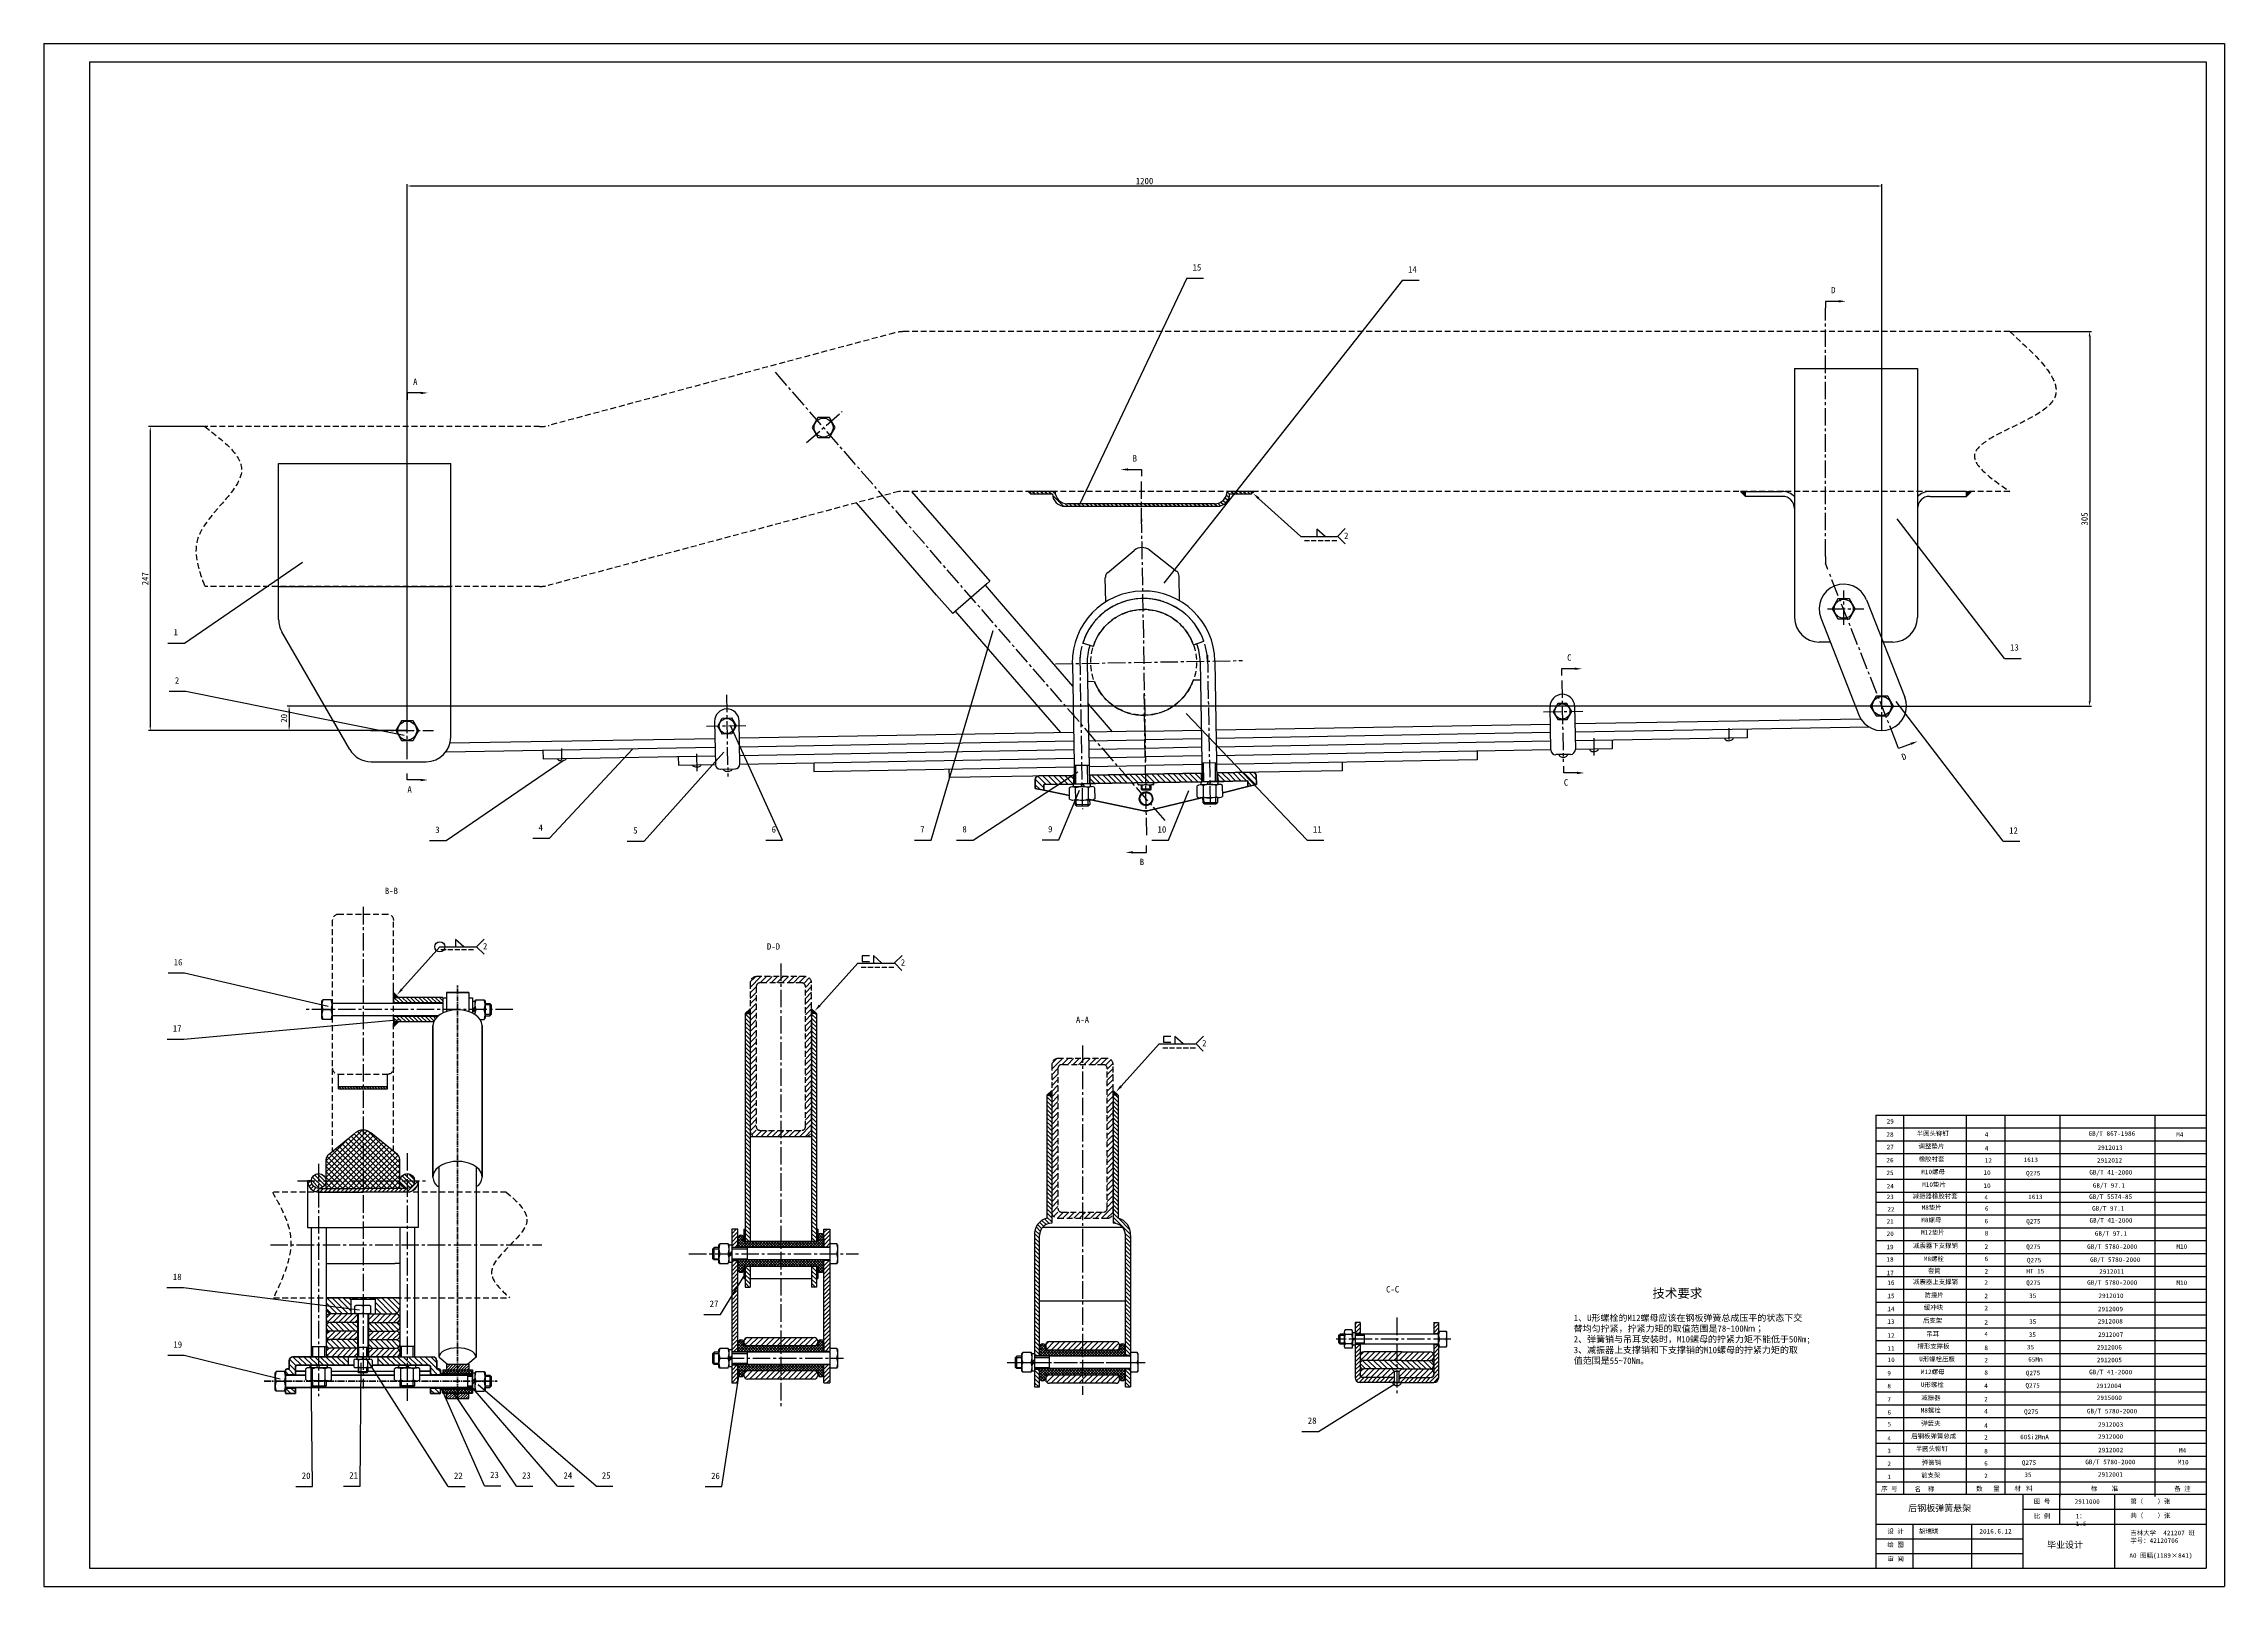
# Model space of a CAD drawing. Header units: millimetres. Extents: x -4667 to 8941, y -1665 to 5310.
# Drawn here: x -52 to 1137, y 4167 to 5008 of the extents above; entities that cross this region are included whole.
import ezdxf

# ---------------------------------------------------------------- set-up
doc = ezdxf.new("R2010")
doc.units = ezdxf.units.MM
doc.linetypes.add('CENTER2', pattern=[28.575, 19.05, -3.175, 3.175, -3.175])
doc.linetypes.add('DASHED2', pattern=[9.525, 6.35, -3.175])
for name, color, linetype in [('尺寸', 4, 'CONTINUOUS'), ('尺寸标注', 3, 'CONTINUOUS'), ('点划线', 6, 'CENTER2'), ('细实线', 3, 'CONTINUOUS'), ('虚线', 4, 'DASHED2')]:
    doc.layers.add(name, color=color, linetype=linetype)
doc.layers.add('粗实线', color=2, linetype='CONTINUOUS', lineweight=30)
doc.styles.get("Standard").update_dxf_attribs({"font": '', "height": 3.5})
doc.styles.get('Standard').set_extended_font_data('SimSun')
doc.dimstyles.new('无偏差$0', dxfattribs={"dimtxt": 3.5, "dimasz": 2.5, "dimexe": 1, "dimexo": 0, "dimgap": 1, "dimtad": 1, "dimtoh": 1, "dimdec": 0, "dimzin": 0, "dimdsep": 46, "dimtxsty": 'Standard', "dimcen": 2.5, "dimclrd": 256, "dimadec": 0, "dimazin": 0, "dimtfac": 1, "dimtdec": 0, "dimtofl": 0, "dimtmove": 0, "dimatfit": 3, "dimfxl": 1, "dimtolj": 1, "dimtzin": 0, "dimarcsym": 0})
pattern_1 = [(135, (530.7148, 4276.0188), (-1.128145, -1.128145), [])]

# ---------------------------------------------------------------- blocks, each defined once
blk = doc.blocks.new('*D139')
at = {"layer": '尺寸', "color": 0, "lineweight": -2, "ltscale": 0.5}
for p, q in [((1019.5, 4851.3), (1064.1, 4851.3)), ((949.8, 4647.2), (1064.1, 4647.2))]:
    blk.add_line(p, q, dxfattribs=at)
at = {"layer": '尺寸', "lineweight": -2, "ltscale": 0.5}
blk.add_line((1063.1, 4848.8), (1063.1, 4649.7), dxfattribs=at)
at = {"layer": '尺寸', "ltscale": 0.5}
for points in [[(1062.6, 4848.8), (1063.5, 4848.8), (1063.1, 4851.3)], [(1062.6, 4649.7), (1063.5, 4649.7), (1063.1, 4647.2)]]:
    blk.add_solid(points, dxfattribs=at)
at = {"layer": '尺寸', "color": 0, "ltscale": 0.5, "insert": (1060.3, 4749.2), "char_height": 3.5, "attachment_point": 5, "rotation": 90}
blk.add_mtext('\\A1;305', dxfattribs=at)
blk = doc.blocks.new('*D140')
at = {"layer": '尺寸', "color": 0, "lineweight": -2, "ltscale": 0.5}
for p, q in [((35.4, 4799.5), (4.7, 4799.5)), ((125.8, 4633.8), (4.7, 4633.8))]:
    blk.add_line(p, q, dxfattribs=at)
at = {"layer": '尺寸', "lineweight": -2, "ltscale": 0.5}
blk.add_line((5.7, 4797), (5.7, 4636.3), dxfattribs=at)
at = {"layer": '尺寸', "ltscale": 0.5}
for points in [[(5.3, 4797), (6.1, 4797), (5.7, 4799.5)], [(5.3, 4636.3), (6.1, 4636.3), (5.7, 4633.8)]]:
    blk.add_solid(points, dxfattribs=at)
at = {"layer": '尺寸', "color": 0, "ltscale": 0.5, "insert": (2.9, 4716.6), "char_height": 3.5, "attachment_point": 5, "rotation": 90}
blk.add_mtext('\\A1;247', dxfattribs=at)
blk = doc.blocks.new('*D141')
at = {"layer": '尺寸', "color": 0, "lineweight": -2, "ltscale": 0.5}
for p, q in [((949.8, 4647.2), (80.4, 4647.2)), ((145.8, 4633.8), (80.4, 4633.8))]:
    blk.add_line(p, q, dxfattribs=at)
at = {"layer": '尺寸', "lineweight": -2, "ltscale": 0.5}
blk.add_line((81.4, 4644.7), (81.4, 4636.3), dxfattribs=at)
at = {"layer": '尺寸', "ltscale": 0.5}
for points in [[(81, 4644.7), (81.8, 4644.7), (81.4, 4647.2)], [(81, 4636.3), (81.8, 4636.3), (81.4, 4633.8)]]:
    blk.add_solid(points, dxfattribs=at)
at = {"layer": '尺寸', "color": 0, "ltscale": 0.5, "insert": (78.6, 4640.5), "char_height": 3.5, "attachment_point": 5, "rotation": 90}
blk.add_mtext('\\A1;20', dxfattribs=at)
blk = doc.blocks.new('*D142')
at = {"layer": '尺寸', "color": 0, "lineweight": -2, "ltscale": 0.5}
for p, q in [((145.8, 4633.8), (145.8, 4931.7)), ((949.8, 4647.2), (949.8, 4931.7))]:
    blk.add_line(p, q, dxfattribs=at)
at = {"layer": '尺寸', "lineweight": -2, "ltscale": 0.5}
blk.add_line((148.3, 4930.7), (947.3, 4930.7), dxfattribs=at)
at = {"layer": '尺寸', "ltscale": 0.5}
for points in [[(148.3, 4931.1), (148.3, 4930.2), (145.8, 4930.7)], [(947.3, 4931.1), (947.3, 4930.2), (949.8, 4930.7)]]:
    blk.add_solid(points, dxfattribs=at)
at = {"layer": '尺寸', "color": 0, "ltscale": 0.5, "insert": (547.8, 4933.4), "char_height": 3.5, "attachment_point": 5}
blk.add_mtext('\\A1;1200', dxfattribs=at)

msp = doc.modelspace()

# ---------------------------------------------------------------- hatches: boundary and pattern name
at = {"layer": '粗实线', "ltscale": 0.5}
for points in [[(485.6, 4762.8), (485.6, 4764.2), (484.3, 4764.2)], [(607.6, 4764.2), (606.2, 4764.2), (606.2, 4762.8)], [(875.4, 4761.5), (875.4, 4764.2), (872.7, 4764.2)], [(998.6, 4764.2), (996, 4764.2), (996, 4761.5)], [(138.4, 4491.1), (138.4, 4488.4), (141.1, 4488.4)], [(141.1, 4475), (138.4, 4475), (138.4, 4472.3)], [(330.1, 4479.6), (332.8, 4479.6), (332.8, 4482.2)], [(366.3, 4482.2), (366.3, 4479.6), (368.9, 4479.6)], [(494.5, 4435), (497.2, 4435), (497.2, 4437.7)], [(494.5, 4435), (497.2, 4435), (497.2, 4437.7)], [(530.7, 4437.7), (530.7, 4435), (533.4, 4435)]]:
    msp.add_hatch(color=256, dxfattribs=at).paths.add_polyline_path(points)
at = {"layer": '细实线', "ltscale": 0.5}
h = msp.add_hatch(dxfattribs=at)
h.set_pattern_fill('ANSI31', color=256, scale=0.5025, angle=90, style=0)
h.set_pattern_definition([(135, (485.6193, 4756.1129), (-1.128145, -1.128145), [])])
h.paths.add_polyline_path([(594.2, 4762.8), (606.2, 4762.8), (606.2, 4764.2), (592.8, 4764.2, -0.414214), (586.1, 4757.5), (505.7, 4757.5, -0.414214), (499, 4764.2), (485.6, 4764.2), (485.6, 4762.8), (497.7, 4762.8, 0.414214), (504.4, 4756.1), (587.5, 4756.1, 0.414214)])
h = msp.add_hatch(dxfattribs=at)
h.set_pattern_fill('ANSI31', color=256, scale=0.67, style=0)
h.set_pattern_definition([(45, (101.5547, 4292.4573), (-1.504193, 1.504193), [])])
h.paths.add_polyline_path([(181.6, 4671.2, 0.414214), (179.6, 4673.2), (161.5, 4673.2), (161.5, 4668.5), (179.6, 4668.5, 0.414214), (181.6, 4670.5)], flags=17)
h.paths.add_polyline_path([(161.5, 4673.2), (143.4, 4673.2, 0.414214), (141.4, 4671.2), (141.4, 4670.5, 0.414214), (143.4, 4668.5), (161.5, 4668.5)], flags=17)
h.paths.add_polyline_path([(161.5, 4691.3), (143.4, 4691.3, 0.414214), (141.4, 4689.3), (141.4, 4688.6, 0.414214), (143.4, 4686.6), (161.5, 4686.6)], flags=17)
h.paths.add_polyline_path([(181.6, 4688.6), (181.6, 4689.3, 0.414214), (179.6, 4691.3), (161.5, 4691.3), (161.5, 4686.6), (179.6, 4686.6, 0.414214)], flags=17)
h.paths.add_polyline_path([(179.6, 4686.6, 0.414214), (181.6, 4688.6), (181.6, 4689.3, 0.414214), (179.6, 4691.3), (161.5, 4691.3), (161.5, 4686.6)])
h.paths.add_polyline_path([(161.5, 4686.6), (161.5, 4691.3), (143.4, 4691.3, 0.414214), (141.4, 4689.3), (141.4, 4688.6, 0.414214), (143.4, 4686.6)])
h.paths.add_polyline_path([(143.4, 4673.2, 0.414214), (141.4, 4671.2), (141.4, 4670.5, 0.414214), (143.4, 4668.5), (161.5, 4668.5), (161.5, 4673.2)], flags=17)
h.paths.add_polyline_path([(179.6, 4668.5, 0.414214), (181.6, 4670.5), (181.6, 4671.2, 0.414214), (179.6, 4673.2), (161.5, 4673.2), (161.5, 4668.5)], flags=17)
h.paths.add_polyline_path([(118.6, 4311.2), (118.6, 4315.9), (103.6, 4315.9, 0.414214), (101.6, 4313.9), (101.6, 4313.2, 0.414214), (103.6, 4311.2)])
h.paths.add_polyline_path([(139.7, 4311.2, 0.414214), (141.8, 4313.2), (141.8, 4313.9, 0.414214), (139.7, 4315.9), (124.7, 4315.9), (124.7, 4311.2)])
h.paths.add_polyline_path([(103.6, 4306.5, 0.414214), (101.6, 4304.5), (101.6, 4303.8, 0.414214), (103.6, 4301.8), (118.6, 4301.8), (118.6, 4306.5)])
h.paths.add_polyline_path([(139.7, 4301.8, 0.414214), (141.8, 4303.8), (141.8, 4304.5, 0.414214), (139.7, 4306.5), (124.7, 4306.5), (124.7, 4301.8)])
h.paths.add_polyline_path([(118.6, 4292.5), (118.6, 4297.1), (103.6, 4297.1, 0.414214), (101.6, 4295.1), (101.6, 4294.5, 0.414214), (103.6, 4292.5)])
h.paths.add_polyline_path([(139.7, 4292.5, 0.414214), (141.8, 4294.5), (141.8, 4295.1, 0.414214), (139.7, 4297.1), (124.7, 4297.1), (124.7, 4292.5), (125, 4292.5)])
h = msp.add_hatch(dxfattribs=at)
h.set_pattern_fill('ANSI31', color=256, scale=0.67, angle=90, style=0)
h.set_pattern_definition([(135, (488.1521, 4601.3525), (-1.504193, -1.504193), [])])
h.paths.add_polyline_path([(578.9, 4610.6), (548.4, 4610.1), (548.5, 4605.4), (579, 4605.9)])
h.paths.add_polyline_path([(548.4, 4610.1), (537.2, 4609.9), (541.2, 4605.3), (548.5, 4605.4)])
h.paths.add_polyline_path([(537.2, 4609.9), (517.9, 4609.5), (518, 4604.9), (521.3, 4604.9), (541.2, 4605.3)])
h.paths.add_polyline_path([(509.2, 4609.4), (490.1, 4609.1, 0.414214), (488.2, 4607), (488.2, 4602.3), (492.9, 4601.4), (492.9, 4604.4), (509.3, 4604.7)])
h.paths.add_polyline_path([(608.7, 4609.1, 0.414214), (606.7, 4611.1), (587.6, 4610.8), (587.7, 4606.1), (591, 4606.1), (604.1, 4606.4), (604.1, 4603.3), (608.8, 4604.4)])
h = msp.add_hatch(dxfattribs=at)
h.set_pattern_fill('ANSI31', color=256, scale=0.5025, angle=90, style=0)
h.set_pattern_definition([(135, (138.4047, 4475.0077), (-1.128145, -1.128145), [])])
h.paths.add_polyline_path([(165.2, 4488.4), (138.4, 4488.4), (138.4, 4485.4), (165.2, 4485.4)])
edge = h.paths.add_edge_path()
edge.add_ellipse((173.2, 4473), major_axis=(-13.4, 0), ratio=0.642788, start_angle=324.1852, end_angle=346.4008, ccw=False)
edge.add_line((162.4, 4478), (138.4, 4478))
edge.add_line((138.4, 4478), (138.4, 4475.3))
edge.add_line((138.4, 4475.3), (138.4, 4475))
edge.add_line((138.4, 4475), (141.1, 4475))
edge.add_line((141.1, 4475), (160.2, 4475))
h = msp.add_hatch(dxfattribs=at)
h.set_pattern_fill('ANSI31', color=256, scale=0.5025, angle=90, style=0)
h.set_pattern_definition([(135, (330.0746, 4330.4625), (-1.128145, -1.128145), [])])
h.paths.add_polyline_path([(332.8, 4413.2), (332.8, 4479.6), (330.1, 4479.6), (330.1, 4362), (330.1, 4355.3), (332.8, 4355.3)])
h.paths.add_polyline_path([(366.3, 4355.3), (368.9, 4355.3), (368.9, 4362), (368.9, 4479.6), (366.3, 4479.6), (366.3, 4413.2)])
h.paths.add_polyline_path([(366.3, 4330.5), (368.9, 4330.5), (368.9, 4335.2), (368.9, 4341.9), (366.3, 4341.9)])
h.paths.add_polyline_path([(332.8, 4341.9), (330.1, 4341.9), (330.1, 4335.2), (330.1, 4330.5), (332.8, 4330.5)])
h = msp.add_hatch(dxfattribs=at)
h.set_pattern_fill('ANSI31', color=256, scale=0.335, angle=90, style=0)
h.set_pattern_definition([(135, (108.2547, 4438.495), (-0.752096, -0.752096), [])])
h.paths.add_polyline_path([(121.7, 4439.8), (108.3, 4439.8), (108.3, 4438.5), (121.7, 4438.5)])
h.paths.add_polyline_path([(135.1, 4439.8), (121.7, 4439.8), (121.7, 4438.5), (135.1, 4438.5)])
h = msp.add_hatch(dxfattribs=at)
h.set_pattern_fill('ANSI31', color=256, scale=0.5025, angle=90, style=0)
h.set_pattern_definition(pattern_1)
h.paths.add_polyline_path([(487.8, 4358.6, -0.367728), (494.5, 4368), (494.5, 4435), (494.5, 4435), (497.2, 4435), (497.2, 4365.3, 0.414214), (490.5, 4358.6), (490.5, 4293.1), (487.8, 4293.1)])
h.paths.add_polyline_path([(487.8, 4282), (487.8, 4285.7), (490.5, 4285.7), (490.5, 4281), (490.5, 4276), (487.8, 4276)])
h = msp.add_hatch(dxfattribs=at)
h.set_pattern_fill('ANSI31', color=256, scale=0.5025, angle=90, style=0)
h.set_pattern_definition(pattern_1)
h.paths.add_polyline_path([(540.1, 4358.6, 0.367728), (533.4, 4368), (533.4, 4435), (533.4, 4435), (530.7, 4435), (530.7, 4365.3, -0.414214), (537.4, 4358.6), (537.4, 4293.1), (540.1, 4293.1)])
h.paths.add_polyline_path([(540.1, 4282), (540.1, 4285.7), (537.4, 4285.7), (537.4, 4281), (537.4, 4276), (540.1, 4276)])
h = msp.add_hatch(dxfattribs=at)
h.set_pattern_fill('ANSI37', color=256, scale=0.67, angle=90, style=0)
h.set_pattern_definition([(135, (101.5547, 4384.2473), (-1.50419, -1.50419), []), (225, (101.5547, 4384.2473), (1.50419, -1.50419), [])])
h.paths.add_polyline_path([(121.7, 4388.3), (141.8, 4388.3), (141.8, 4400.1, 0.226756), (140.5, 4402.7), (125.9, 4414.5, 0.171363), (121.7, 4416)])
h.paths.add_polyline_path([(121.7, 4416, 0.171363), (117.4, 4414.5), (102.8, 4402.7, 0.226756), (101.6, 4400.1), (101.6, 4388.3), (121.7, 4388.3)])
h.paths.add_polyline_path([(121.7, 4384.2), (121.7, 4388.3), (101.6, 4388.3), (101.6, 4384.2)])
h.paths.add_polyline_path([(141.8, 4384.2), (141.8, 4388.3), (121.7, 4388.3), (121.7, 4384.2)])
h = msp.add_hatch(dxfattribs=at)
h.set_pattern_fill('ANSI31', color=256, scale=0.5025, style=0)
h.set_pattern_definition([(45, (91.5047, 4382.2373), (-1.128145, 1.128145), [])])
h.paths.add_polyline_path([(121.7, 4384.2), (97.5, 4384.2), (97.5, 4382.2), (121.7, 4382.2)])
h.paths.add_polyline_path([(145.8, 4384.2), (121.7, 4384.2), (121.7, 4382.2), (145.8, 4382.2)])
h.paths.add_polyline_path([(151.8, 4388.3), (149.8, 4388.3, -0.414214), (145.8, 4384.2), (145.8, 4382.2, 0.414214)])
h.paths.add_polyline_path([(93.5, 4388.3), (91.5, 4388.3, 0.414214), (97.5, 4382.2), (97.5, 4384.2, -0.414214)])
h = msp.add_hatch(dxfattribs=at)
h.set_pattern_fill('ANSI31', color=256, scale=0.5025, angle=90, style=0)
h.set_pattern_definition([(135, (93.5147, 4384.2473), (-1.128145, -1.128145), [])])
h.paths.add_polyline_path([(97.5, 4392.3, 0.414214), (93.5, 4388.3), (97.5, 4388.3)])
h.paths.add_polyline_path([(101.6, 4388.3, 0.414214), (97.5, 4392.3), (97.5, 4388.3)])
h.paths.add_polyline_path([(101.6, 4388.3), (97.5, 4388.3), (97.5, 4384.2, 0.414214)])
h.paths.add_polyline_path([(97.5, 4388.3), (93.5, 4388.3, 0.414214), (97.5, 4384.2)])
h.paths.add_polyline_path([(145.8, 4392.3, 0.414214), (141.8, 4388.3), (145.8, 4388.3)])
h.paths.add_polyline_path([(149.8, 4388.3, 0.414214), (145.8, 4392.3), (145.8, 4388.3)])
h.paths.add_polyline_path([(145.8, 4384.2, 0.414214), (149.8, 4388.3), (145.8, 4388.3)])
h.paths.add_polyline_path([(145.8, 4384.2), (145.8, 4388.3), (141.8, 4388.3, 0.414214)])
h = msp.add_hatch(dxfattribs=at)
h.set_pattern_fill('ANSI31', color=256, scale=0.5025, style=0)
h.set_pattern_definition([(45, (322.7046, 4278.2586), (-1.128145, 1.128145), [])])
h.paths.add_polyline_path([(376.3, 4344.9), (373, 4344.9), (373, 4340.2), (373, 4295.3), (376.3, 4295.3)])
h.paths.add_polyline_path([(326.1, 4344.9), (322.7, 4344.9), (322.7, 4295.3), (326.1, 4295.3)])
h.paths.add_polyline_path([(326.1, 4288), (322.7, 4288), (322.7, 4278.3), (326.1, 4278.3)])
h.paths.add_polyline_path([(376.3, 4288), (373, 4288), (373, 4283.3), (373, 4278.3), (376.3, 4278.3)])
h.paths.add_polyline_path([(376.3, 4362), (373, 4362), (373, 4352.3), (376.3, 4352.3)])
h.paths.add_polyline_path([(326.1, 4362), (322.7, 4362), (322.7, 4352.3), (326.1, 4352.3)])
h = msp.add_hatch(dxfattribs=at)
h.set_pattern_fill('ANSI37', color=256, scale=0.335, angle=90, style=0)
h.set_pattern_definition([(135, (326.0546, 4281.6086), (-0.752096, -0.752096), []), (225, (326.0546, 4281.6086), (0.752096, -0.752096), [])])
h.paths.add_polyline_path([(373, 4357), (373, 4358, 0.414214), (371.3, 4359.7, 0.414214), (369.6, 4358), (369.6, 4357.3), (369.6, 4355.3), (349.5, 4355.3), (349.5, 4352), (373, 4352)])
h.paths.add_polyline_path([(373, 4345.3), (349.5, 4345.3), (349.5, 4341.9), (369.6, 4341.9), (369.6, 4340.2, 0.414214), (371.3, 4338.6, 0.414214), (373, 4340.2)])
h.paths.add_polyline_path([(349.5, 4345.3), (326.1, 4345.3), (326.1, 4340.2, 0.414214), (327.7, 4338.6, 0.414214), (329.4, 4340.2), (329.4, 4341.9), (349.5, 4341.9)])
h.paths.add_polyline_path([(349.5, 4355.3), (329.4, 4355.3), (329.4, 4357, 0.414214), (327.7, 4358.7, 0.414214), (326.1, 4357), (326.1, 4352), (349.5, 4352)])
h.paths.add_polyline_path([(349.5, 4298.4), (329.4, 4298.4), (329.4, 4300, 0.414214), (327.7, 4301.7, 0.414214), (326.1, 4300), (326.1, 4295), (349.5, 4295)])
h.paths.add_polyline_path([(373, 4300, 0.414214), (371.3, 4301.7, 0.414214), (369.6, 4300), (369.6, 4298.4), (349.5, 4298.4), (349.5, 4295), (373, 4295)])
h.paths.add_polyline_path([(373, 4288.3), (349.5, 4288.3), (349.5, 4285), (369.6, 4285), (369.6, 4283.3, 0.414214), (371.3, 4281.6, 0.414214), (373, 4283.3)])
h.paths.add_polyline_path([(349.5, 4288.3), (326.1, 4288.3), (326.1, 4283.3, 0.414214), (327.7, 4281.6, 0.414214), (329.4, 4283.3), (329.4, 4285), (349.5, 4285)])
h = msp.add_hatch(dxfattribs=at)
h.set_pattern_fill('ANSI31', color=256, scale=0.67, angle=90, style=0)
h.set_pattern_definition([(135, (101.5547, 4315.9073), (-1.50419, -1.50419), [])])
h.paths.add_polyline_path([(115, 4315.9), (115, 4324.6), (101.6, 4324.6), (101.6, 4319.3, 0.414214), (104.9, 4315.9)])
h.paths.add_polyline_path([(138.4, 4315.9, 0.414214), (141.8, 4319.3), (141.8, 4324.6), (128.4, 4324.6), (128.4, 4315.9)])
h = msp.add_hatch(dxfattribs=at)
h.set_pattern_fill('ANSI31', color=256, scale=0.67, angle=90, style=0)
h.set_pattern_definition([(135, (79.4447, 4272.3573), (-1.504193, -1.504193), [])])
h.paths.add_polyline_path([(113.6, 4292.5), (97.5, 4292.5), (97.5, 4287.8), (101.9, 4287.8), (113.6, 4287.8)])
h.paths.add_polyline_path([(97.5, 4292.5), (83.5, 4292.5, 0.414214), (81.5, 4290.4), (81.5, 4286.4, -0.414214), (80.8, 4285.8), (80.1, 4285.8, 0.414214), (79.4, 4285.1), (79.4, 4282.7), (84.8, 4282.7), (84.8, 4287.1, -0.414214), (85.5, 4287.8), (97.5, 4287.8)])
h.paths.add_polyline_path([(84.8, 4275.4), (79.4, 4275.4), (79.4, 4274.3), (79.4, 4273, 0.414214), (80.1, 4272.4), (84.8, 4272.4)])
h.paths.add_polyline_path([(145.8, 4292.5), (129.7, 4292.5), (129.7, 4287.8), (145.8, 4287.8)])
h.paths.add_polyline_path([(161.9, 4290.4, 0.414214), (159.8, 4292.5), (145.8, 4292.5), (145.8, 4287.8), (157.8, 4287.8, -0.414214), (158.5, 4287.1), (158.5, 4282.7), (163.9, 4282.7), (163.9, 4285.1, 0.414214), (163.2, 4285.8), (162.5, 4285.8, -0.414214), (161.9, 4286.4)])
h.paths.add_polyline_path([(163.9, 4275.4), (158.5, 4275.4), (158.5, 4272.4), (161.9, 4272.4), (163.2, 4272.4, 0.414214), (163.9, 4273)])
h.paths.add_polyline_path([(141.8, 4299.2), (141.8, 4299.8, 0.414214), (139.7, 4301.8), (124.7, 4301.8), (124.7, 4297.1), (139.7, 4297.1, 0.414214)])
h.paths.add_polyline_path([(118.6, 4301.8), (103.6, 4301.8, 0.414214), (101.6, 4299.8), (101.6, 4299.2, 0.414214), (103.6, 4297.1), (118.6, 4297.1)])
h.paths.add_polyline_path([(118.6, 4311.2), (103.6, 4311.2, 0.414214), (101.6, 4309.2), (101.6, 4308.5, 0.414214), (103.6, 4306.5), (118.6, 4306.5)])
h.paths.add_polyline_path([(141.8, 4308.5), (141.8, 4309.2, 0.414214), (139.7, 4311.2), (124.7, 4311.2), (124.7, 4306.5), (139.7, 4306.5, 0.414214)])
h = msp.add_hatch(dxfattribs=at)
h.set_pattern_fill('ANSI31', color=256, scale=0.5025, style=0)
h.set_pattern_definition([(45, (662.5831, 4278.469), (-1.128145, 1.128145), [])])
h.paths.add_polyline_path([(708.1, 4299.1), (705.5, 4299.1), (705.5, 4290.5), (705.5, 4285.8), (705.5, 4283.2, -0.414214), (703.5, 4281.1), (686.7, 4281.1), (686.7, 4278.5), (687.8, 4278.5), (705.5, 4278.5, 0.414214), (708.1, 4281.1)])
h.paths.add_polyline_path([(684, 4281.1), (667.3, 4281.1), (666.6, 4281.1, -0.414214), (665.3, 4282.5), (665.3, 4285.8), (665.3, 4290.5), (665.3, 4299.1), (662.6, 4299.1), (662.6, 4298.8), (662.6, 4281.1, 0.414214), (665.3, 4278.5), (684, 4278.5)])
h.paths.add_polyline_path([(665.3, 4311.1), (662.6, 4311.1), (662.6, 4305.1), (665.3, 4305.1)])
h.paths.add_polyline_path([(708.1, 4311.1), (705.5, 4311.1), (705.5, 4305.1), (708.1, 4305.1)])
h = msp.add_hatch(dxfattribs=at)
h.set_pattern_fill('ANSI31', color=256, scale=0.67, style=0)
h.set_pattern_definition([(45, (329.4046, 4280.2686), (-1.50419, 1.50419), [])])
h.paths.add_polyline_path([(349.5, 4303), (331.4, 4303, 0.414214), (329.4, 4301), (329.4, 4300.4, 0.414214), (331.4, 4298.4), (349.5, 4298.4)])
h.paths.add_polyline_path([(369.6, 4300.4), (369.6, 4301, 0.414214), (367.6, 4303), (349.5, 4303), (349.5, 4298.4), (367.6, 4298.4, 0.414214)])
h.paths.add_polyline_path([(369.6, 4282.3), (369.6, 4282.9, 0.414214), (367.6, 4285), (349.5, 4285), (349.5, 4280.3), (367.6, 4280.3, 0.414214)])
h.paths.add_polyline_path([(349.5, 4285), (331.4, 4285, 0.414214), (329.4, 4282.9), (329.4, 4282.3, 0.414214), (331.4, 4280.3), (349.5, 4280.3)])
h = msp.add_hatch(dxfattribs=at)
h.set_pattern_fill('ANSI37', color=256, scale=0.335, angle=90, style=0)
h.set_pattern_definition([(135, (490.5148, 4279.3688), (-0.752096, -0.752096), []), (225, (490.5148, 4279.3688), (0.752096, -0.752096), [])])
h.paths.add_polyline_path([(514, 4296.1), (514, 4292.8), (537.4, 4292.8), (537.4, 4297.8, 0.414214), (535.7, 4299.5, 0.414214), (534.1, 4297.8), (534.1, 4296.1)])
h.paths.add_polyline_path([(493.9, 4296.1), (493.9, 4297.8, 0.414214), (492.2, 4299.5, 0.414214), (490.5, 4297.8), (490.5, 4292.8), (514, 4292.8), (514, 4296.1)])
h.paths.add_polyline_path([(490.5, 4286.1), (490.5, 4281, 0.414214), (492.2, 4279.4, 0.414214), (493.9, 4281), (493.9, 4282.7), (514, 4282.7), (514, 4286.1)])
h.paths.add_polyline_path([(514, 4286.1), (514, 4282.7), (534.1, 4282.7), (534.1, 4281, 0.414214), (535.7, 4279.4, 0.414214), (537.4, 4281), (537.4, 4286.1)])
h = msp.add_hatch(dxfattribs=at)
h.set_pattern_fill('ANSI31', color=256, scale=0.67, style=0)
h.set_pattern_definition([(45, (493.8648, 4278.0288), (-1.50419, 1.50419), [])])
h.paths.add_polyline_path([(514, 4296.1), (514, 4300.8), (495.9, 4300.8, 0.414214), (493.9, 4298.8), (493.9, 4298.1, 0.414214), (495.9, 4296.1)])
h.paths.add_polyline_path([(532.1, 4296.1, 0.414214), (534.1, 4298.1), (534.1, 4298.8, 0.414214), (532.1, 4300.8), (514, 4300.8), (514, 4296.1)])
h.paths.add_polyline_path([(514, 4282.7), (514, 4278), (532.1, 4278, 0.414214), (534.1, 4280), (534.1, 4280.7, 0.414214), (532.1, 4282.7)])
h.paths.add_polyline_path([(514, 4278), (514, 4282.7), (495.9, 4282.7, 0.414214), (493.9, 4280.7), (493.9, 4280, 0.414214), (495.9, 4278)])
h = msp.add_hatch(dxfattribs=at)
h.set_pattern_fill('ANSI31', color=256, scale=0.67, style=0)
h.set_pattern_definition([(45, (665.263, 4281.149), (-1.50419, 1.50419), [])])
h.paths.add_polyline_path([(685.4, 4295.2), (667.3, 4295.2, 0.414214), (665.3, 4293.2), (665.3, 4292.5, 0.414214), (667.3, 4290.5), (685.4, 4290.5)])
h.paths.add_polyline_path([(703.5, 4295.2), (688, 4295.2), (685.4, 4295.2), (685.4, 4290.5), (688, 4290.5), (703.5, 4290.5, 0.414214), (705.5, 4292.5), (705.5, 4293.2, 0.414214)])
h.paths.add_polyline_path([(705.5, 4283.8, 0.414214), (703.5, 4285.8), (688, 4285.8), (686.7, 4284.5), (686.7, 4281.1), (703.5, 4281.1, 0.414214), (705.5, 4283.2)])
h.paths.add_polyline_path([(684, 4284.5), (682.6, 4285.8), (667.3, 4285.8, 0.414214), (665.3, 4283.8), (665.3, 4283.2, 0.414214), (667.3, 4281.1), (684, 4281.1)])
h = msp.add_hatch(dxfattribs=at)
h.set_pattern_fill('ANSI37', color=256, scale=0.335, style=0)
h.set_pattern_definition([(45, (165.2047, 4272.6923), (-0.752096, 0.752096), []), (135, (165.2047, 4272.6923), (-0.752096, -0.752096), [])])
h.paths.add_polyline_path([(173.2, 4285.4), (165.2, 4285.4), (165.2, 4283.1), (173.2, 4283.1)])
h.paths.add_polyline_path([(181.3, 4285.4), (173.2, 4285.4), (173.2, 4283.1), (181.3, 4283.1), (181.3, 4283.7)])
h.paths.add_polyline_path([(181.3, 4275), (173.2, 4275), (173.2, 4272.7), (181.3, 4272.7)])
h.paths.add_polyline_path([(173.2, 4275), (165.2, 4275), (165.2, 4272.7), (173.2, 4272.7)])
h = msp.add_hatch(dxfattribs=at)
h.set_pattern_fill('ANSI31', color=256, scale=0.335, style=0)
h.set_pattern_definition([(45, (167.2147, 4269.6773), (-0.752096, 0.752096), [])])
h.paths.add_polyline_path([(173.2, 4288.4), (173.2, 4285.4), (179.3, 4285.4), (179.3, 4288.4)])
h.paths.add_polyline_path([(179.3, 4269.7), (179.3, 4272.7), (167.2, 4272.7), (167.2, 4269.7)])
h.paths.add_polyline_path([(173.2, 4285.4), (173.2, 4288.4), (167.2, 4288.4), (167.2, 4285.4)])
h = msp.add_hatch(dxfattribs=at)
h.set_pattern_fill('ANSI31', color=256, scale=0.67, angle=90, style=0)
h.set_pattern_definition([(135, (665.263, 4285.839), (-1.50419, -1.50419), [])])
h.paths.add_polyline_path([(685.4, 4290.5), (667.3, 4290.5, 0.414214), (665.3, 4288.5), (665.3, 4287.8, 0.414214), (667.3, 4285.8), (685.4, 4285.8)])
h.paths.add_polyline_path([(705.5, 4287.8), (705.5, 4288.5, 0.414214), (703.5, 4290.5), (688, 4290.5), (685.4, 4290.5), (685.4, 4285.8), (686.7, 4285.8), (688, 4285.8), (703.5, 4285.8, 0.414214)])
at = {"layer": '虚线', "ltscale": 0.5}
h = msp.add_hatch(dxfattribs=at)
h.set_pattern_fill('ANSI31', color=256, scale=0.67, style=0)
h.set_pattern_definition([(45, (332.7546, 4412.5636), (-1.504193, 1.504193), [])])
h.paths.add_polyline_path([(362.9, 4415.9), (349.5, 4415.9), (349.5, 4412.6), (362.9, 4412.6, 0.414214), (366.3, 4415.9), (366.3, 4479.6), (366.3, 4496.3, 0.414214), (362.9, 4499.7), (349.5, 4499.7), (349.5, 4496.3), (362.9, 4496.3)])
h.paths.add_polyline_path([(336.1, 4496.3), (349.5, 4496.3), (349.5, 4499.7), (336.1, 4499.7, 0.414214), (332.8, 4496.3), (332.8, 4415.9, 0.414214), (336.1, 4412.6), (349.5, 4412.6), (349.5, 4415.9), (336.1, 4415.9)])
h = msp.add_hatch(dxfattribs=at)
h.set_pattern_fill('ANSI31', color=256, scale=0.67, style=0)
h.set_pattern_definition([(45, (497.2148, 4367.983), (-1.504193, 1.504193), [])])
h.paths.add_polyline_path([(527.4, 4371.3), (514, 4371.3), (514, 4368), (527.4, 4368, 0.414214), (530.7, 4371.3), (530.7, 4435), (530.7, 4451.7, 0.414214), (527.4, 4455.1), (514, 4455.1), (514, 4451.7), (527.4, 4451.7)])
h.paths.add_polyline_path([(500.6, 4451.7), (514, 4451.7), (514, 4455.1), (500.6, 4455.1, 0.414214), (497.2, 4451.7), (497.2, 4371.3, 0.414214), (500.6, 4368), (514, 4368), (514, 4371.3), (500.6, 4371.3)])

# ---------------------------------------------------------------- linework, layer by layer
at = {"layer": '尺寸', "ltscale": 0.5}
for p, q in [((635, 4737.4), (637.7, 4737.4)), ((638.6, 4737.4), (641.4, 4737.4)), ((641.7, 4743.7), (641.7, 4739.7)), ((646.2, 4739.7), (641.7, 4743.7)), ((641.7, 4739.7), (646.2, 4739.7)), ((642.4, 4737.4), (645.2, 4737.4)), ((646.1, 4737.4), (648.9, 4737.4)), ((649.9, 4737.4), (652.7, 4737.4)), ((172.2, 4520), (172.2, 4516)), ((176.7, 4516), (172.2, 4520)), ((164.2, 4514.4), (167, 4514.4)), ((167.9, 4514.4), (170.7, 4514.4)), ((171.7, 4514.4), (174.4, 4514.4)), ((172.2, 4516), (176.7, 4516)), ((175.4, 4514.4), (178.2, 4514.4)), ((179.2, 4514.4), (182, 4514.4)), ((397.9, 4511.1), (393.9, 4511.1)), ((393.9, 4511.1), (393.9, 4508)), ((393.9, 4508), (397.9, 4508)), ((400, 4511.2), (400, 4507.1)), ((404.6, 4507.1), (400, 4511.2)), ((400, 4507.1), (404.6, 4507.1)), ((393.3, 4504.8), (396.1, 4504.8)), ((397, 4504.8), (399.8, 4504.8)), ((400.8, 4504.8), (403.5, 4504.8)), ((404.5, 4504.8), (407.2, 4504.8)), ((408.3, 4504.8), (411.1, 4504.8)), ((557.8, 4460.9), (560.5, 4460.9)), ((562.2, 4467), (558.2, 4467)), ((558.2, 4467), (558.2, 4464)), ((558.2, 4464), (562.2, 4464)), ((561.4, 4460.9), (564.2, 4460.9)), ((564.3, 4467.1), (564.3, 4463.1)), ((568.9, 4463.1), (564.3, 4467.1)), ((564.3, 4463.1), (568.9, 4463.1)), ((565.2, 4460.9), (568, 4460.9)), ((568.9, 4460.9), (571.7, 4460.9)), ((572.7, 4460.9), (575.5, 4460.9))]:
    msp.add_line(p, q, dxfattribs=at)
msp.add_circle((163.6, 4515.9), 2.75, dxfattribs=at)
at = {"layer": '尺寸标注'}
for p, q in [((946.6, 4417.2), (1126.6, 4417.2)), ((946.6, 4403.2), (1126.6, 4403.2)), ((946.6, 4396.2), (1126.6, 4396.2)), ((946.6, 4389.2), (1126.6, 4389.2)), ((946.6, 4382.2), (1126.6, 4382.2)), ((946.6, 4362.8), (1126.6, 4362.8)), ((946.6, 4355.8), (1126.6, 4355.8)), ((946.6, 4348.8), (1126.6, 4348.8)), ((946.6, 4341.8), (1126.6, 4341.8))]:
    msp.add_line(p, q, dxfattribs=at)
at = {"layer": '点划线', "ltscale": 0.5}
for p, q in [((919, 4728.7), (919, 4864.2)), ((559, 4584.8), (345.9, 4829.9)), ((363.5, 4790.8), (382.9, 4807.7)), ((546, 4769.6), (546, 4751.1)), ((546, 4751.1), (548.3, 4617.2)), ((957.6, 4627.5), (921.4, 4719)), ((929, 4691.4), (929, 4710.2)), ((920.2, 4700.2), (940, 4700.2)), ((512.5, 4673.8), (513.9, 4590.9)), ((582.1, 4675), (583.6, 4592.2)), ((499.3, 4670.2), (601.2, 4672)), ((775.3, 4661.2), (776.1, 4616.7)), ((319.8, 4653.3), (320.6, 4608.7)), ((549, 4576.8), (547.6, 4653.7)), ((949.8, 4634.3), (949.8, 4659.9)), ((145.8, 4618.2), (145.8, 4647.2)), ((765.4, 4644), (786.7, 4644.4)), ((125.8, 4633.8), (160.1, 4633.8)), ((330.4, 4636.4), (309, 4636.1)), ((792.7, 4629.7), (792.8, 4619.6)), ((866.3, 4635.1), (866.4, 4628.9)), ((229.9, 4624.1), (230, 4617.8)), ((303.6, 4621.2), (303.8, 4611.1)), ((121.7, 4537.7), (121.7, 4275.1)), ((349.5, 4506.8), (349.5, 4265.3)), ((203.4, 4481.7), (90.1, 4481.7)), ((514, 4462.2), (514, 4271.8)), ((145.8, 4403.5), (145.8, 4268.5)), ((85.9, 4388.3), (155.8, 4388.3)), ((97.5, 4397.7), (97.5, 4270.9)), ((71.2, 4353.4), (219.1, 4353.4)), ((299.4, 4348.6), (391.8, 4348.6)), ((685.4, 4313.8), (685.4, 4272.6)), ((714.8, 4302.1), (652.3, 4302.1)), ((319.9, 4291.7), (383.6, 4291.7)), ((472.9, 4289.4), (545.6, 4289.4)), ((484.3, 4289.4), (548.1, 4289.4))]:
    msp.add_line(p, q, dxfattribs=at)
at = {"layer": '点划线', "lineweight": 35, "ltscale": 0.1375}
msp.add_line((173.2, 4270.2), (173.2, 4494.8), dxfattribs=at)
at = {"layer": '点划线', "lineweight": 35, "ltscale": 0.2}
msp.add_line((67.8, 4279.1), (194.9, 4279.1), dxfattribs=at)
at = {"layer": '点划线', "ltscale": 0.5}
msp.add_arc((547.3, 4671), 34.8, 0.9959, 180.9959, dxfattribs=at)
at = {"layer": '粗实线'}
for p, q in [((-27.4, 4998.3), (1126.6, 4998.3)), ((-27.4, 4998.3), (-27.4, 4177.3)), ((1126.6, 4998.3), (1126.6, 4177.3)), ((509.5, 4614.9), (517.5, 4615)), ((587.2, 4616.2), (579.1, 4616.1)), ((545.9, 4604.2), (546, 4601.8)), ((551.3, 4601.9), (546, 4601.8)), ((546.5, 4601.3), (546, 4601.8)), ((551.3, 4601.9), (550.8, 4601.4)), ((551.3, 4604.3), (551.3, 4601.9)), ((509.8, 4595.9), (509.9, 4593.3)), ((517.9, 4593.5), (509.9, 4593.3)), ((510.7, 4592.6), (509.9, 4593.3)), ((517.1, 4592.7), (510.7, 4592.6)), ((517.9, 4593.5), (517.1, 4592.7)), ((517.8, 4596), (517.9, 4593.5)), ((550.8, 4601.4), (546.5, 4601.3)), ((579.4, 4597.1), (579.5, 4594.6)), ((579.5, 4594.6), (587.5, 4594.7)), ((579.5, 4594.6), (580.3, 4593.8)), ((580.3, 4593.8), (586.7, 4593.9)), ((586.7, 4593.9), (587.5, 4594.7)), ((587.5, 4597.2), (587.5, 4594.7)), ((181.3, 4486.4), (182.6, 4486.4)), ((188.2, 4485.1), (190.9, 4485.1)), ((190.9, 4485.1), (191.6, 4484.4)), ((190.9, 4485.1), (190.9, 4478.4)), ((191.6, 4484.4), (191.6, 4479)), ((188.2, 4478.4), (190.9, 4478.4)), ((191.6, 4479), (190.9, 4478.4)), ((946.6, 4424.2), (1126.6, 4424.2)), ((946.6, 4424.2), (1126.6, 4424.2)), ((946.6, 4424.2), (946.6, 4217.3)), ((961.6, 4424.2), (961.6, 4217.3)), ((995.7, 4424.2), (995.7, 4217.3)), ((1016.8, 4424.2), (1016.8, 4217.3)), ((1046.8, 4424.2), (1046.8, 4216.3)), ((1098.7, 4424.2), (1098.7, 4216.3)), ((312.4, 4351.3), (313.1, 4352)), ((315.8, 4352), (313.1, 4352)), ((313.1, 4345.3), (313.1, 4352)), ((322.7, 4353.3), (321.4, 4353.3)), ((331.4, 4345.3), (331.4, 4352)), ((380, 4354), (376.3, 4354)), ((380.6, 4353.3), (380, 4354)), ((380.6, 4343.9), (380.6, 4353.3)), ((312.4, 4345.9), (312.4, 4351.3)), ((313.1, 4345.3), (312.4, 4345.9)), ((315.8, 4345.3), (313.1, 4345.3)), ((322.7, 4343.9), (321.4, 4343.9)), ((376.3, 4348.6), (380, 4348.6)), ((380, 4343.2), (376.3, 4343.2)), ((380, 4343.2), (380.6, 4343.9)), ((119, 4315.9), (119, 4292.5)), ((124.3, 4315.9), (124.3, 4292.5)), ((653.8, 4304.3), (654.4, 4304.8)), ((653.8, 4300), (653.8, 4304.3)), ((654.4, 4299.4), (654.4, 4304.8)), ((656.7, 4304.8), (654.4, 4304.8)), ((665.3, 4305.1), (662.6, 4305.1)), ((708.1, 4304.8), (662.6, 4304.8)), ((667.8, 4299.4), (667.8, 4304.8)), ((705.5, 4305.1), (708.1, 4305.1)), ((93.5, 4298), (101.6, 4298)), ((124.3, 4297.6), (119, 4297.6)), ((149.8, 4298), (141.8, 4298)), ((312.4, 4294.3), (313.1, 4295)), ((312.4, 4289), (312.4, 4294.3)), ((315.8, 4295), (313.1, 4295)), ((313.1, 4288.3), (313.1, 4295)), ((322.7, 4296.3), (321.4, 4296.3)), ((331.4, 4288.3), (331.4, 4295)), ((380, 4297), (376.3, 4297)), ((380.6, 4296.4), (380, 4297)), ((380.6, 4286.9), (380.6, 4296.4)), ((477.5, 4292.1), (478.2, 4292.8)), ((480.9, 4292.8), (478.2, 4292.8)), ((478.2, 4286.1), (478.2, 4292.8)), ((487.8, 4294.1), (486.5, 4294.1)), ((495.9, 4286.1), (495.9, 4292.8)), ((543.8, 4294.8), (540.1, 4294.8)), ((544.4, 4294.1), (543.8, 4294.8)), ((544.4, 4284.7), (544.4, 4294.1)), ((654.4, 4299.4), (653.8, 4300)), ((656.7, 4299.4), (654.4, 4299.4)), ((708.2, 4299.4), (662.6, 4299.4)), ((665.3, 4299.1), (662.6, 4299.1)), ((705.5, 4299.1), (708.1, 4299.1)), ((119, 4286.6), (119, 4284.2)), ((119.5, 4283.7), (119, 4284.2)), ((124.3, 4284.2), (119, 4284.2)), ((123.8, 4283.7), (119.5, 4283.7)), ((124.3, 4284.2), (123.8, 4283.7)), ((124.3, 4286.6), (124.3, 4284.2)), ((178.6, 4282.4), (178.6, 4275.7)), ((181.3, 4283.7), (182.6, 4283.7)), ((188.2, 4282.4), (190.9, 4282.4)), ((190.9, 4282.4), (191.6, 4281.7)), ((190.9, 4282.4), (190.9, 4275.7)), ((191.6, 4281.7), (191.6, 4276.4)), ((313.1, 4288.3), (312.4, 4289)), ((315.8, 4288.3), (313.1, 4288.3)), ((322.7, 4287), (321.4, 4287)), ((376.3, 4291.7), (380, 4291.7)), ((380, 4286.3), (376.3, 4286.3)), ((380, 4286.3), (380.6, 4286.9)), ((477.5, 4286.7), (477.5, 4292.1)), ((478.2, 4286.1), (477.5, 4286.7)), ((480.9, 4286.1), (478.2, 4286.1)), ((487.8, 4284.7), (486.5, 4284.7)), ((540.1, 4289.4), (543.8, 4289.4)), ((543.8, 4284.1), (540.1, 4284.1)), ((543.8, 4284.1), (544.4, 4284.7)), ((93.5, 4279.3), (93.5, 4276.7)), ((93.5, 4276.7), (94.3, 4275.9)), ((93.5, 4276.7), (101.6, 4276.7)), ((94.3, 4275.9), (100.8, 4275.9)), ((100.8, 4275.9), (101.6, 4276.7)), ((101.6, 4279.3), (101.6, 4276.7)), ((141.8, 4279.3), (141.8, 4276.7)), ((142.6, 4275.9), (141.8, 4276.7)), ((149.8, 4276.7), (141.8, 4276.7)), ((149, 4275.9), (142.6, 4275.9)), ((149.8, 4276.7), (149, 4275.9)), ((149.8, 4279.3), (149.8, 4276.7)), ((181.3, 4274.4), (182.6, 4274.4)), ((188.2, 4275.7), (190.9, 4275.7)), ((191.6, 4276.4), (190.9, 4275.7)), ((946.6, 4217.3), (946.6, 4177.3)), ((1026.6, 4217.3), (1026.6, 4177.3)), ((1046.6, 4217.3), (1046.6, 4201.3)), ((1076.6, 4217.3), (1076.6, 4177.3)), ((946.6, 4201.3), (1126.6, 4201.3)), ((966.6, 4201.3), (966.6, 4177.3)), ((998.6, 4201.3), (998.6, 4177.3)), ((-27.4, 4177.3), (1126.6, 4177.3))]:
    msp.add_line(p, q, dxfattribs=at)
at = {"layer": '粗实线', "ltscale": 0.5}
for p, q in [((919, 4867.8), (919, 4864.2)), ((902.2, 4831.2), (902.2, 4754.8)), ((902.2, 4831.2), (969.2, 4831.2)), ((969.2, 4831.2), (969.2, 4754.8)), ((145.8, 4817.9), (145.8, 4814.2)), ((75.7, 4704.3), (75.7, 4779.4)), ((75.7, 4779.4), (169.5, 4779.4)), ((169.5, 4705), (169.5, 4779.4)), ((546.1, 4776.1), (546.1, 4772.5)), ((434.4, 4707.7), (390.7, 4757.9)), ((420.8, 4764.2), (463.4, 4715.2)), ((485.6, 4764.2), (484.3, 4764.2)), ((484.3, 4764.2), (485.6, 4762.8)), ((499, 4764.2), (485.6, 4764.2)), ((485.6, 4764.2), (485.6, 4762.8)), ((485.6, 4762.8), (497.7, 4762.8)), ((497.7, 4762.8), (497.7, 4762.8)), ((499, 4764.2), (499, 4764.2)), ((504.4, 4756.1), (587.5, 4756.1)), ((586.1, 4757.5), (505.7, 4757.5)), ((607.6, 4764.2), (592.8, 4764.2)), ((592.8, 4764.2), (592.8, 4764.2)), ((594.2, 4762.8), (594.2, 4762.8)), ((594.2, 4762.8), (606.2, 4762.8)), ((606.2, 4762.8), (606.2, 4764.2)), ((606.2, 4764.2), (607.6, 4764.2)), ((607.6, 4764.2), (606.2, 4762.8)), ((875.4, 4761.5), (872.7, 4764.2)), ((875.4, 4764.2), (872.7, 4764.2)), ((875.4, 4761.5), (875.4, 4764.2)), ((875.4, 4764.2), (895.5, 4764.2)), ((875.4, 4761.5), (875.4, 4764.2)), ((895.5, 4761.5), (875.4, 4761.5)), ((895.5, 4761.5), (895.5, 4761.5)), ((996, 4764.2), (975.9, 4764.2)), ((975.9, 4761.5), (975.9, 4761.5)), ((975.9, 4761.5), (996, 4761.5)), ((996, 4761.5), (998.6, 4764.2)), ((996, 4761.5), (996, 4764.2)), ((996, 4764.2), (998.6, 4764.2)), ((546, 4754.8), (546, 4751.1)), ((546, 4751.1), (546.1, 4747.6)), ((902.2, 4754.8), (902.2, 4695.5)), ((969.2, 4754.8), (969.2, 4695.5)), ((527.6, 4719.9), (542.1, 4732)), ((565.3, 4720.6), (550.5, 4732.2)), ((919, 4728.7), (919, 4725.1)), ((920.3, 4721.7), (919, 4725.1)), ((75.7, 4712.4), (169.5, 4712.4)), ((461.9, 4713.9), (443.2, 4697.6)), ((460.9, 4713), (469.6, 4702.9)), ((463.4, 4715.2), (461.9, 4713.9)), ((526.7, 4703.9), (526.4, 4717.3)), ((566.9, 4704.6), (566.6, 4718)), ((75.7, 4694.3), (75.7, 4704.3)), ((169.5, 4630.2), (169.5, 4705)), ((443.2, 4697.6), (434.4, 4707.7)), ((502.2, 4632.7), (444.7, 4698.9)), ((469.6, 4702.9), (508.7, 4657.9)), ((941.4, 4705.1), (962.3, 4652.1)), ((114.5, 4623.5), (77.5, 4687.6)), ((916.5, 4695.3), (937.5, 4641.9)), ((519.8, 4679.6), (514.1, 4681.4)), ((574.5, 4680.5), (580.2, 4682.5)), ((921.7, 4682.1), (915.6, 4682.1)), ((955.8, 4682.1), (950.5, 4682.1)), ((508.5, 4670.4), (509.6, 4604.7)), ((516.5, 4670.5), (517.7, 4604.8)), ((574.5, 4661.5), (578.3, 4661.5)), ((578.2, 4671.6), (579.3, 4605.9)), ((586.2, 4671.7), (587.3, 4606.1)), ((775.1, 4667.5), (775.1, 4663.9)), ((520.5, 4660.5), (516.7, 4660.4)), ((313.4, 4638.8), (313.8, 4615.4)), ((327.2, 4615.6), (326.8, 4639.1)), ((516.9, 4648.5), (530.2, 4633.2)), ((586.9, 4634.2), (769.1, 4637.4)), ((769.3, 4623.3), (768.9, 4646.7)), ((782.3, 4647), (782.7, 4623.5)), ((782.5, 4637.6), (938.3, 4640.3)), ((313.5, 4629.4), (168.9, 4626.9)), ((509.1, 4632.8), (326.9, 4629.7)), ((327, 4625), (509.2, 4628.2)), ((548, 4633.5), (517.2, 4633)), ((517.3, 4628.3), (548.1, 4628.8)), ((548, 4633.5), (578.8, 4634.1)), ((578.9, 4629.4), (548.1, 4628.8)), ((769.1, 4632.7), (586.9, 4629.5)), ((769.2, 4628), (587, 4624.8)), ((943, 4635.7), (782.5, 4632.9)), ((876.4, 4629.8), (782.6, 4628.2)), ((802.7, 4628.6), (802.8, 4623.9)), ((876.3, 4634.5), (876.4, 4629.8)), ((958.9, 4624.1), (957.6, 4627.5)), ((126.1, 4616.8), (156.1, 4616.8)), ((167.1, 4622.2), (313.6, 4624.8)), ((219.8, 4623.1), (219.9, 4618.4)), ((219.9, 4618.4), (313.7, 4620.1)), ((293.6, 4619.7), (293.7, 4615)), ((293.7, 4615), (313.8, 4615.4)), ((327.1, 4620.3), (509.3, 4623.5)), ((327.2, 4615.6), (509.4, 4618.8)), ((367.4, 4616.3), (367.5, 4611.6)), ((367.5, 4611.6), (509.5, 4614.1)), ((517.3, 4623.6), (548.2, 4624.1)), ((517.4, 4618.9), (548.2, 4619.5)), ((517.5, 4614.2), (548.3, 4614.8)), ((579, 4624.7), (548.2, 4624.1)), ((579.1, 4620), (548.2, 4619.5)), ((579.1, 4615.3), (548.3, 4614.8)), ((769.3, 4623.3), (587.1, 4620.1)), ((729.2, 4617.9), (587.2, 4615.4)), ((655.5, 4616.6), (655.6, 4611.9)), ((729.1, 4622.6), (729.2, 4617.9)), ((780.1, 4620.8), (772, 4620.7)), ((776.4, 4610.7), (776.4, 4614.4)), ((802.8, 4623.9), (782.7, 4623.5)), ((145.8, 4606.9), (145.8, 4610.5)), ((316.5, 4612.7), (324.5, 4612.9)), ((441.1, 4612.9), (441.2, 4608.2)), ((509.6, 4609.4), (441.2, 4608.2)), ((506.9, 4596.4), (506.8, 4602.5)), ((508.5, 4603.1), (518.9, 4603.3)), ((509, 4603.1), (509, 4604.7)), ((513.7, 4603.2), (509, 4603.1)), ((510.3, 4596.5), (510.2, 4602.5)), ((513.7, 4603.2), (513, 4604.8)), ((513.7, 4604.8), (521.3, 4604.9)), ((515, 4603.2), (514.3, 4604.8)), ((517.3, 4596.6), (517.2, 4602.7)), ((579.2, 4610.6), (517.6, 4609.5)), ((518.4, 4603.3), (518.3, 4604.9)), ((520.8, 4596.7), (520.7, 4602.7)), ((544.1, 4604.6), (544.1, 4605.3)), ((544.1, 4604.6), (544.7, 4604.1)), ((552.4, 4604.3), (544.7, 4604.1)), ((548.5, 4605.4), (548.5, 4604.6)), ((552.4, 4604.3), (552.9, 4604.7)), ((552.9, 4604.7), (552.8, 4605.5)), ((576.5, 4597.7), (576.4, 4603.7)), ((588.6, 4604.5), (578.1, 4604.3)), ((578.7, 4604.3), (578.6, 4605.9)), ((580, 4597.7), (579.9, 4603.7)), ((582, 4604.4), (582.7, 4606)), ((583.3, 4606), (591, 4606.1)), ((583.3, 4604.4), (584, 4606)), ((583.3, 4604.4), (588, 4604.5)), ((586.9, 4597.8), (586.8, 4603.9)), ((655.6, 4611.9), (587.3, 4610.7)), ((588, 4604.5), (588, 4606.1)), ((590.4, 4597.9), (590.3, 4603.9)), ((508.6, 4595.9), (519, 4596.1)), ((588.7, 4597.3), (578.2, 4597.1)), ((548.8, 4567.4), (548.8, 4571.1)), ((99.8, 4487.1), (99.3, 4486.5)), ((99.3, 4477), (99.3, 4486.5)), ((104.4, 4487.1), (99.8, 4487.1)), ((104.4, 4487.1), (104.9, 4486.5)), ((104.9, 4477), (104.9, 4486.5)), ((104.9, 4477.7), (104.9, 4485.7)), ((165.2, 4485.1), (104.9, 4485.1)), ((138.4, 4488.4), (138.4, 4491.1)), ((141.1, 4488.4), (138.4, 4491.1)), ((165.2, 4488.4), (138.4, 4488.4)), ((138.4, 4488.4), (141.1, 4488.4)), ((138.4, 4488.1), (138.4, 4485.1)), ((165.2, 4485.4), (138.4, 4485.4)), ((165.2, 4488.4), (165.2, 4479.9)), ((165.2, 4488.1), (167.2, 4488.1)), ((179.3, 4491.1), (167.2, 4491.1)), ((167.2, 4491.1), (179.3, 4491.1)), ((167.2, 4491.1), (167.2, 4480.7)), ((179.3, 4491.1), (179.3, 4480.7)), ((179.3, 4488.1), (181.3, 4488.1)), ((181.3, 4488.1), (181.3, 4479.9)), ((182.6, 4483), (181.3, 4481.7)), ((183.2, 4487.1), (182.6, 4486.5)), ((182.6, 4486.5), (182.6, 4479.1)), ((182.6, 4485.7), (182.6, 4479)), ((183.2, 4487.1), (187.7, 4487.1)), ((187.7, 4487.1), (188.3, 4486.5)), ((188.3, 4486.5), (188.3, 4477)), ((99.8, 4476.3), (99.3, 4477)), ((99.8, 4481.7), (104.4, 4481.7)), ((104.4, 4476.3), (99.8, 4476.3)), ((104.4, 4476.3), (104.9, 4477)), ((162.8, 4478.4), (104.9, 4478.4)), ((138.4, 4478.4), (138.4, 4475.3)), ((162.4, 4478), (138.4, 4478)), ((160.2, 4475), (138.4, 4475)), ((138.4, 4475), (138.4, 4472.3)), ((138.4, 4475), (141.1, 4475)), ((141.1, 4475), (138.4, 4472.3)), ((182.6, 4481.7), (181.3, 4480.4)), ((187.7, 4481.7), (183.2, 4481.7)), ((185.6, 4476.3), (187.7, 4476.3)), ((187.7, 4476.3), (188.3, 4477)), ((332.8, 4482.2), (330.1, 4479.6)), ((330.1, 4479.6), (330.1, 4362)), ((330.1, 4479.6), (332.8, 4479.6)), ((330.1, 4479.6), (332.8, 4479.6)), ((332.8, 4479.6), (332.8, 4482.2)), ((332.8, 4479.6), (332.8, 4413.2)), ((366.3, 4479.6), (366.3, 4482.2)), ((366.3, 4482.2), (368.9, 4479.6)), ((368.9, 4479.6), (366.3, 4479.6)), ((366.3, 4479.6), (366.3, 4413.2)), ((368.9, 4479.6), (368.9, 4362)), ((108.3, 4438.5), (108.3, 4446.5)), ((108.3, 4439.8), (135.1, 4439.8)), ((108.3, 4438.5), (135.1, 4438.5)), ((135.1, 4438.5), (135.1, 4446.5)), ((497.2, 4437.7), (494.5, 4435)), ((497.2, 4437.7), (494.5, 4435)), ((494.5, 4435), (497.2, 4435)), ((494.5, 4435), (494.5, 4368)), ((494.5, 4435), (497.2, 4435)), ((494.5, 4435), (497.2, 4435)), ((494.5, 4435), (494.5, 4368)), ((494.5, 4435), (497.2, 4435)), ((497.2, 4435), (497.2, 4437.7)), ((497.2, 4435), (497.2, 4437.7)), ((497.2, 4435), (497.2, 4365.3)), ((497.2, 4435), (497.2, 4365.3)), ((530.7, 4435), (530.7, 4437.7)), ((530.7, 4437.7), (533.4, 4435)), ((533.4, 4435), (530.7, 4435)), ((530.7, 4435), (530.7, 4365.3)), ((533.4, 4435), (530.7, 4435)), ((533.4, 4435), (533.4, 4368)), ((102.7, 4402.6), (117.3, 4414.3)), ((140.5, 4402.7), (125.9, 4414.5)), ((332.8, 4413.2), (332.8, 4355.3)), ((332.8, 4412.6), (366.3, 4412.6)), ((366.3, 4413.2), (366.3, 4355.3)), ((101.6, 4384.2), (101.6, 4400.1)), ((141.8, 4384.2), (141.8, 4400.1)), ((91.5, 4388.3), (91.5, 4362.9)), ((93.5, 4388.3), (91.5, 4388.3)), ((149.8, 4388.3), (151.8, 4388.3)), ((151.8, 4388.3), (151.8, 4362.9)), ((163.2, 4292.3), (163.2, 4396.1)), ((183.3, 4396.1), (183.3, 4292.3)), ((97.5, 4384.2), (121.7, 4384.2)), ((97.5, 4382.2), (121.7, 4382.2)), ((145.8, 4384.2), (121.7, 4384.2)), ((145.8, 4382.2), (121.7, 4382.2)), ((91.5, 4362.9), (121.7, 4362.9)), ((93.5, 4362.9), (93.5, 4292.5)), ((101.6, 4362.9), (101.6, 4292.5)), ((151.8, 4362.9), (121.7, 4362.9)), ((141.8, 4362.9), (141.8, 4292.5)), ((149.8, 4362.9), (149.8, 4292.5)), ((316.3, 4354), (315.7, 4353.4)), ((315.7, 4343.9), (315.7, 4353.4)), ((320.8, 4354), (316.3, 4354)), ((320.8, 4354), (321.4, 4353.4)), ((321.4, 4343.9), (321.4, 4353.4)), ((321.4, 4344.6), (321.4, 4352.6)), ((326.1, 4362), (322.7, 4362)), ((322.7, 4362), (322.7, 4278.3)), ((322.7, 4352.3), (326.1, 4352.3)), ((376.3, 4352), (322.7, 4352)), ((326.1, 4352), (326.1, 4362)), ((327.7, 4358.7), (327.7, 4358.7)), ((329.4, 4362), (329.4, 4362)), ((329.4, 4362), (329.4, 4355.3)), ((329.4, 4362), (330.1, 4362)), ((329.4, 4358), (329.4, 4357.3)), ((329.4, 4355.3), (329.4, 4357)), ((369.6, 4355.3), (329.4, 4355.3)), ((330.1, 4362), (330.1, 4355.3)), ((349.5, 4355.3), (349.5, 4352)), ((368.9, 4362), (368.9, 4355.3)), ((369.6, 4362), (368.9, 4362)), ((369.6, 4362), (369.6, 4362)), ((369.6, 4362), (369.6, 4355.3)), ((369.6, 4358), (369.6, 4359.7)), ((369.6, 4358), (369.6, 4357.3)), ((369.6, 4358), (369.6, 4357.3)), ((371.3, 4358.7), (371.3, 4358.7)), ((373, 4362), (376.3, 4362)), ((373, 4352), (373, 4362)), ((373, 4357), (373, 4352)), ((376.3, 4352.3), (373, 4352.3)), ((376.3, 4362), (376.3, 4278.3)), ((487.8, 4358.6), (487.8, 4296.8)), ((487.8, 4358.6), (487.8, 4282)), ((490.5, 4292.8), (490.5, 4358.6)), ((490.5, 4292.8), (490.5, 4358.6)), ((492.3, 4363.1), (535.7, 4363.1)), ((537.4, 4292.8), (537.4, 4358.6)), ((540.1, 4358.6), (540.1, 4282)), ((101.6, 4343.4), (139.1, 4343.4)), ((141.8, 4343.4), (139.1, 4343.4)), ((316.3, 4343.2), (315.7, 4343.9)), ((316.3, 4348.6), (320.8, 4348.6)), ((320.8, 4343.2), (316.3, 4343.2)), ((321.4, 4348.6), (322.7, 4349.9)), ((321.4, 4347.3), (322.7, 4348.6)), ((376.3, 4345.3), (322.7, 4345.3)), ((322.7, 4344.9), (326.1, 4344.9)), ((326.1, 4295), (326.1, 4345.3)), ((329.4, 4341.9), (329.4, 4335.2)), ((329.4, 4341.9), (369.6, 4341.9)), ((329.4, 4341.9), (329.4, 4340.2)), ((329.4, 4339.9), (329.4, 4339.2)), ((330.1, 4341.9), (330.1, 4335.2)), ((332.8, 4341.9), (332.8, 4330.5)), ((349.5, 4345.3), (349.5, 4341.9)), ((366.3, 4341.9), (366.3, 4330.5)), ((368.9, 4341.9), (368.9, 4335.2)), ((369.6, 4341.9), (369.6, 4340.2)), ((369.6, 4341.9), (369.6, 4340.2)), ((369.6, 4340.2), (369.6, 4335.2)), ((373, 4295), (373, 4345.3)), ((373, 4340.2), (373, 4345.3)), ((376.3, 4344.9), (373, 4344.9)), ((329.4, 4335.2), (329.4, 4335.2)), ((329.4, 4335.2), (330.1, 4335.2)), ((330.1, 4335.2), (330.1, 4330.5)), ((330.1, 4330.5), (332.8, 4330.5)), ((366.3, 4335), (332.8, 4335)), ((368.9, 4330.5), (366.3, 4330.5)), ((368.9, 4335.2), (368.9, 4330.5)), ((368.9, 4335.2), (369.6, 4335.2)), ((369.6, 4335.2), (369.6, 4335.2)), ((141.8, 4324.6), (101.6, 4324.6)), ((115, 4323.9), (114.3, 4324.6)), ((115, 4323.9), (115, 4315.9)), ((115, 4323.9), (128.4, 4323.9)), ((117.3, 4320), (117.8, 4320.4)), ((117.3, 4316.3), (117.3, 4320)), ((117.3, 4316.3), (117.8, 4315.9)), ((125.5, 4320.4), (117.8, 4320.4)), ((121.7, 4320), (121.7, 4316.3)), ((125.5, 4320.4), (126, 4320)), ((125.5, 4315.9), (126, 4316.3)), ((126, 4316.3), (126, 4320)), ((128.4, 4323.9), (129, 4324.6)), ((128.4, 4323.9), (128.4, 4315.9)), ((490.5, 4322.9), (537.4, 4322.9)), ((101.6, 4315.9), (101.6, 4311.2)), ((101.6, 4313.9), (101.6, 4313.2)), ((101.6, 4311.2), (101.6, 4306.5)), ((101.6, 4309.2), (101.6, 4308.5)), ((101.6, 4306.5), (101.6, 4301.8)), ((101.6, 4304.5), (101.6, 4303.8)), ((119, 4315.9), (103.6, 4315.9)), ((119, 4311.2), (103.6, 4311.2)), ((119, 4306.5), (103.6, 4306.5)), ((125.5, 4315.9), (117.8, 4315.9)), ((118.6, 4315.9), (118.6, 4292.5)), ((124.3, 4315.9), (139.7, 4315.9)), ((124.3, 4311.2), (139.7, 4311.2)), ((124.3, 4306.5), (139.7, 4306.5)), ((124.7, 4315.9), (124.7, 4292.5)), ((141.8, 4313.9), (141.8, 4313.2)), ((141.8, 4309.2), (141.8, 4308.5)), ((141.8, 4304.5), (141.8, 4303.8)), ((656.7, 4305.9), (656.7, 4298.3)), ((660.8, 4307.1), (657.1, 4307.1)), ((660.8, 4304.6), (657.1, 4304.6)), ((661.2, 4305.9), (661.2, 4298.3)), ((661.2, 4305.5), (661.2, 4298.8)), ((662.6, 4305.5), (661.2, 4305.5)), ((662.6, 4311.1), (662.6, 4281.1)), ((665.3, 4311.1), (662.6, 4311.1)), ((662.6, 4305.5), (662.6, 4298.8)), ((665.3, 4311.1), (665.3, 4304.8)), ((705.5, 4311.1), (705.5, 4304.8)), ((705.5, 4311.1), (708.1, 4311.1)), ((708.1, 4311.1), (708.1, 4281.1)), ((708.6, 4306.5), (708.1, 4306)), ((708.1, 4298.3), (708.1, 4306)), ((708.6, 4306.5), (712.2, 4306.5)), ((712.2, 4306.5), (712.7, 4306)), ((712.7, 4298.3), (712.7, 4306)), ((101.6, 4301.8), (101.6, 4297.1)), ((101.6, 4299.8), (101.6, 4299.2)), ((101.6, 4297.1), (101.6, 4292.5)), ((101.6, 4292.5), (159.8, 4292.5)), ((119, 4301.8), (103.6, 4301.8)), ((119, 4297.1), (103.6, 4297.1)), ((113.6, 4292.5), (113.6, 4287.8)), ((118.3, 4292.5), (125, 4292.5)), ((118.3, 4292.5), (118.3, 4291.1)), ((121.7, 4291.1), (121.1, 4292.5)), ((122.2, 4291.1), (121.7, 4292.5)), ((124.3, 4301.8), (139.7, 4301.8)), ((124.3, 4297.1), (139.7, 4297.1)), ((125, 4292.5), (125, 4291.1)), ((129.7, 4292.5), (129.7, 4287.8)), ((141.8, 4299.8), (141.8, 4299.2)), ((141.8, 4295.1), (141.8, 4294.5)), ((316.3, 4297), (315.7, 4296.4)), ((315.7, 4286.9), (315.7, 4296.4)), ((320.8, 4297), (316.3, 4297)), ((320.8, 4297), (321.4, 4296.4)), ((321.4, 4287), (321.4, 4296.4)), ((321.4, 4287.6), (321.4, 4295.7)), ((321.4, 4291.7), (322.7, 4293)), ((322.7, 4295.3), (326.1, 4295.3)), ((376.3, 4295), (322.7, 4295)), ((327.7, 4301.7), (327.7, 4301.7)), ((329.4, 4301), (329.4, 4300.4)), ((329.4, 4298.4), (329.4, 4300)), ((369.6, 4298.4), (329.4, 4298.4)), ((331.4, 4303), (367.6, 4303)), ((349.5, 4298.4), (349.5, 4295)), ((369.6, 4301), (369.6, 4300.4)), ((369.6, 4301), (369.6, 4300.4)), ((369.6, 4298.4), (369.6, 4300)), ((371.3, 4301.7), (371.3, 4301.7)), ((373, 4300), (373, 4295)), ((376.3, 4295.3), (373, 4295.3)), ((481.4, 4294.8), (480.9, 4294.2)), ((480.9, 4284.7), (480.9, 4294.2)), ((486, 4294.8), (481.4, 4294.8)), ((486, 4294.8), (486.5, 4294.2)), ((486.5, 4284.7), (486.5, 4294.2)), ((486.5, 4285.4), (486.5, 4293.4)), ((487.8, 4293.1), (490.5, 4293.1)), ((540.1, 4292.8), (487.8, 4292.8)), ((490.5, 4297.8), (490.5, 4292.8)), ((492.2, 4299.5), (492.2, 4299.5)), ((493.9, 4298.8), (493.9, 4298.1)), ((493.9, 4296.1), (493.9, 4297.8)), ((534.1, 4296.1), (493.9, 4296.1)), ((495.9, 4300.8), (532.1, 4300.8)), ((514, 4296.1), (514, 4292.8)), ((534.1, 4298.8), (534.1, 4298.1)), ((534.1, 4298.8), (534.1, 4298.1)), ((534.1, 4296.1), (534.1, 4297.8)), ((535.7, 4299.5), (535.7, 4299.5)), ((540.1, 4293.1), (536.7, 4293.1)), ((660.8, 4299.6), (657.1, 4299.6)), ((660.8, 4297.1), (657.1, 4297.1)), ((661.2, 4303.9), (661.2, 4303.9)), ((661.2, 4302.1), (662.6, 4302.7)), ((661.2, 4301.6), (662.6, 4302.1)), ((662.6, 4298.8), (661.2, 4298.8)), ((665.3, 4299.4), (665.3, 4290.5)), ((665.3, 4293.2), (665.3, 4292.5)), ((688, 4295.2), (667.3, 4295.2)), ((688, 4295.2), (703.5, 4295.2)), ((705.5, 4299.4), (705.5, 4290.5)), ((705.5, 4293.2), (705.5, 4292.5)), ((708.1, 4298.3), (708.6, 4297.8)), ((712.2, 4302.1), (708.6, 4302.1)), ((708.6, 4297.8), (712.2, 4297.8)), ((712.7, 4298.3), (712.2, 4297.8)), ((74.4, 4284.4), (73.8, 4283.8)), ((73.8, 4274.3), (73.8, 4283.8)), ((78.9, 4284.4), (74.4, 4284.4)), ((78.9, 4284.4), (79.4, 4283.8)), ((79.4, 4274.3), (79.4, 4283.8)), ((79.4, 4275), (79.4, 4283.1)), ((97.5, 4287.8), (89.9, 4287.8)), ((90.6, 4279.9), (90.6, 4285.9)), ((102.8, 4286.5), (92.3, 4286.5)), ((92.8, 4286.5), (92.8, 4287.8)), ((97.5, 4286.5), (92.8, 4286.5)), ((94.1, 4279.9), (94.1, 4285.9)), ((96.4, 4286.5), (97, 4287.8)), ((97.5, 4286.5), (98.2, 4287.8)), ((97.5, 4286.5), (102.2, 4286.5)), ((101, 4279.9), (101, 4285.9)), ((102.2, 4287.1), (102.2, 4287.8)), ((102.2, 4287.8), (102.2, 4286.5)), ((104.5, 4279.9), (104.5, 4285.9)), ((104.5, 4284.7), (119, 4284.7)), ((116.6, 4290.7), (116.6, 4287)), ((117.9, 4291.1), (125.4, 4291.1)), ((117.9, 4286.6), (125.4, 4286.6)), ((118.3, 4291.1), (125, 4291.1)), ((119.1, 4290.7), (119.1, 4287)), ((119.9, 4291.1), (119.9, 4291.1)), ((124.2, 4290.7), (124.2, 4287)), ((124.3, 4284.7), (138.8, 4284.7)), ((126.7, 4290.7), (126.7, 4287)), ((138.8, 4279.9), (138.8, 4285.9)), ((140.6, 4286.5), (151, 4286.5)), ((141.1, 4287.1), (141.1, 4287.8)), ((141.1, 4287.8), (141.1, 4286.5)), ((145.8, 4286.5), (141.1, 4286.5)), ((142.3, 4279.9), (142.3, 4285.9)), ((145.8, 4286.5), (145.1, 4287.8)), ((145.8, 4287.8), (153.4, 4287.8)), ((145.8, 4286.5), (150.5, 4286.5)), ((146.9, 4286.5), (146.3, 4287.8)), ((149.3, 4279.9), (149.3, 4285.9)), ((150.5, 4286.5), (150.5, 4287.8)), ((152.7, 4279.9), (152.7, 4285.9)), ((163.2, 4292.3), (167.7, 4288.4)), ((165.2, 4282.4), (163.9, 4282.4)), ((165.2, 4285.4), (181.3, 4285.4)), ((165.2, 4285.4), (165.2, 4282.4)), ((165.2, 4283.1), (181.3, 4283.1)), ((167.2, 4288.4), (179.3, 4288.4)), ((167.2, 4288.4), (167.2, 4285.4)), ((183.3, 4292.3), (178.8, 4288.4)), ((179.3, 4288.4), (179.3, 4285.4)), ((181.3, 4283.7), (181.3, 4274.4)), ((183.2, 4284.4), (182.6, 4283.8)), ((182.6, 4283.8), (182.6, 4274.3)), ((182.6, 4283.1), (182.6, 4275)), ((183.2, 4284.4), (187.7, 4284.4)), ((187.7, 4284.4), (188.3, 4283.8)), ((188.3, 4283.8), (188.3, 4274.3)), ((316.3, 4286.3), (315.7, 4286.9)), ((316.3, 4291.7), (320.8, 4291.7)), ((320.8, 4286.3), (316.3, 4286.3)), ((321.4, 4290.3), (322.7, 4291.7)), ((376.3, 4288.3), (322.7, 4288.3)), ((322.7, 4288), (326.1, 4288)), ((326.1, 4278.3), (326.1, 4288.3)), ((329.4, 4285), (369.6, 4285)), ((329.4, 4285), (329.4, 4283.3)), ((329.4, 4282.9), (329.4, 4282.3)), ((349.5, 4288.3), (349.5, 4285)), ((369.6, 4285), (369.6, 4283.3)), ((369.6, 4285), (369.6, 4283.3)), ((369.6, 4282.9), (369.6, 4282.3)), ((373, 4278.3), (373, 4288.3)), ((373, 4283.3), (373, 4288.3)), ((376.3, 4288), (373, 4288)), ((481.4, 4284.1), (480.9, 4284.7)), ((481.4, 4289.4), (486, 4289.4)), ((486, 4284.1), (481.4, 4284.1)), ((486.5, 4289.4), (487.8, 4290.8)), ((486.5, 4288.1), (487.8, 4289.4)), ((540.1, 4286.1), (487.8, 4286.1)), ((487.8, 4285.7), (490.5, 4285.7)), ((487.8, 4282), (487.8, 4276)), ((490.5, 4276), (490.5, 4286.1)), ((493.9, 4282.7), (534.1, 4282.7)), ((493.9, 4282.7), (493.9, 4281)), ((493.9, 4280.7), (493.9, 4280)), ((514, 4286.1), (514, 4282.7)), ((534.1, 4282.7), (534.1, 4281)), ((534.1, 4282.7), (534.1, 4281)), ((534.1, 4280.7), (534.1, 4280)), ((537.4, 4276), (537.4, 4286.1)), ((537.4, 4281), (537.4, 4286.1)), ((540.1, 4285.7), (537.4, 4285.7)), ((540.1, 4282), (540.1, 4276)), ((665.3, 4290.5), (665.3, 4285.8)), ((665.3, 4288.5), (665.3, 4287.8)), ((665.3, 4285.8), (665.3, 4282.5)), ((665.3, 4283.8), (665.3, 4283.2)), ((667.3, 4281.1), (666.6, 4281.1)), ((688, 4290.5), (667.3, 4290.5)), ((688, 4285.8), (667.3, 4285.8)), ((684, 4281.1), (667.3, 4281.1)), ((682.6, 4285.8), (684, 4284.5)), ((684, 4285.8), (685.4, 4285.8)), ((684, 4278.5), (684, 4284.5)), ((686.7, 4284.5), (684, 4284.5)), ((686.7, 4285.8), (685.4, 4285.8)), ((686.7, 4284.5), (688, 4285.8)), ((686.7, 4278.5), (686.7, 4284.5)), ((686.7, 4281.1), (703.5, 4281.1)), ((688, 4290.5), (703.5, 4290.5)), ((688, 4285.8), (703.5, 4285.8)), ((705.5, 4290.5), (705.5, 4285.8)), ((705.5, 4288.5), (705.5, 4287.8)), ((705.5, 4285.8), (705.5, 4282.5)), ((705.5, 4283.8), (705.5, 4283.2)), ((74.4, 4273.7), (73.8, 4274.3)), ((74.4, 4279.1), (78.9, 4279.1)), ((78.9, 4273.7), (74.4, 4273.7)), ((78.9, 4273.7), (79.4, 4274.3)), ((102.8, 4279.3), (92.3, 4279.3)), ((140.6, 4279.3), (151, 4279.3)), ((165.2, 4275.7), (163.9, 4275.7)), ((165.2, 4272.7), (165.2, 4275.7)), ((165.2, 4275), (181.3, 4275)), ((165.2, 4272.7), (181.3, 4272.7)), ((167.2, 4269.7), (167.2, 4272.7)), ((167.2, 4269.7), (179.3, 4269.7)), ((179.3, 4269.7), (179.3, 4272.7)), ((182.6, 4280.4), (181.3, 4279.1)), ((182.6, 4279.1), (181.3, 4277.7)), ((183.2, 4273.7), (182.6, 4274.3)), ((187.7, 4279.1), (183.2, 4279.1)), ((183.2, 4273.7), (187.7, 4273.7)), ((187.7, 4273.7), (188.3, 4274.3)), ((322.7, 4278.3), (326.1, 4278.3)), ((367.6, 4280.3), (331.4, 4280.3)), ((373, 4278.3), (376.3, 4278.3)), ((487.8, 4276), (490.5, 4276)), ((532.1, 4278), (495.9, 4278)), ((537.4, 4276), (540.1, 4276)), ((688, 4278.5), (665.3, 4278.5)), ((682.7, 4278.5), (705.5, 4278.5)), ((684, 4278.5), (682.9, 4278.5)), ((685.4, 4278.5), (684, 4278.5)), ((685.4, 4278.5), (686.7, 4278.5)), ((686.7, 4278.5), (687.8, 4278.5)), ((1126.6, 4217.3), (946.6, 4217.3))]:
    msp.add_line(p, q, dxfattribs=at)
at = {"layer": '粗实线', "lineweight": 35, "ltscale": 0.175}
for p, q in [((488.2, 4607), (488.2, 4602.3)), ((509.3, 4604.7), (509.2, 4609.4)), ((518, 4604.9), (517.9, 4609.5)), ((579, 4605.9), (578.9, 4610.6)), ((587.7, 4606.1), (587.6, 4610.8)), ((608.7, 4609.1), (608.8, 4604.4))]:
    msp.add_line(p, q, dxfattribs=at)
at = {"layer": '粗实线', "lineweight": 35, "ltscale": 0.179375}
for p, q in [((488.2, 4602.3), (492.9, 4601.4)), ((608.8, 4604.4), (604.1, 4603.3))]:
    msp.add_line(p, q, dxfattribs=at)
at = {"layer": '粗实线', "lineweight": 35}
for p, q in [((509.2, 4609.4), (490.1, 4609.1)), ((509.3, 4604.7), (492.9, 4604.4)), ((578.9, 4610.6), (517.9, 4609.5)), ((579, 4605.9), (518, 4604.9)), ((606.7, 4611.1), (587.6, 4610.8)), ((604.1, 4606.4), (587.7, 4606.1)), ((590.4, 4599.9), (604.1, 4603.3)), ((506.8, 4598.5), (492.9, 4601.4)), ((547.3, 4590.1), (517.8, 4596.2)), ((550.2, 4590.2), (579.5, 4597.3)), ((139.7, 4292.5), (83.5, 4292.5)), ((90.6, 4284.7), (84.8, 4284.7)), ((85.5, 4287.8), (116.6, 4287.8)), ((126.7, 4287.8), (157.8, 4287.8)), ((152.7, 4284.7), (158.5, 4284.7))]:
    msp.add_line(p, q, dxfattribs=at)
at = {"layer": '粗实线', "lineweight": 35, "ltscale": 0.114375}
for p, q in [((492.9, 4604.4), (492.9, 4601.4)), ((604.1, 4606.4), (604.1, 4603.3))]:
    msp.add_line(p, q, dxfattribs=at)
at = {"layer": '粗实线', "lineweight": 35, "ltscale": 0.1625}
for p, q in [((513.7, 4604.8), (509.3, 4604.7)), ((518, 4604.9), (513.7, 4604.8)), ((583.3, 4606), (579, 4605.9)), ((587.7, 4606.1), (583.3, 4606)), ((93.2, 4287.8), (97.5, 4287.8)), ((97.5, 4287.8), (101.9, 4287.8)), ((145.8, 4287.8), (141.4, 4287.8)), ((150.1, 4287.8), (145.8, 4287.8))]:
    msp.add_line(p, q, dxfattribs=at)
at = {"layer": '粗实线', "lineweight": 35, "ltscale": 0.0875}
for p, q in [((104.9, 4486.5), (104.9, 4485.4)), ((104.9, 4478), (104.9, 4477)), ((79.4, 4285.1), (79.4, 4282.7)), ((163.9, 4285.1), (163.9, 4282.7)), ((79.4, 4275.4), (79.4, 4273)), ((163.9, 4275.4), (163.9, 4273))]:
    msp.add_line(p, q, dxfattribs=at)
at = {"layer": '粗实线', "lineweight": 35, "ltscale": 0.1375}
for p, q in [((104.9, 4481.7), (104.9, 4485.4)), ((104.9, 4478), (104.9, 4481.7)), ((159.8, 4390.4), (159.8, 4473)), ((186.6, 4390.4), (186.6, 4473)), ((79.4, 4279.1), (79.4, 4282.7)), ((84.8, 4282.4), (84.8, 4282.7)), ((158.5, 4282.4), (158.5, 4282.7)), ((163.9, 4282.4), (163.9, 4282.7)), ((181.3, 4275.7), (181.3, 4285.4)), ((79.4, 4275.4), (79.4, 4279.1)), ((158.5, 4275.4), (158.5, 4275.7)), ((163.9, 4275.4), (163.9, 4275.7)), ((181.3, 4272.7), (181.3, 4275.7))]:
    msp.add_line(p, q, dxfattribs=at)
at = {"layer": '粗实线', "lineweight": 35, "ltscale": 0.2}
for p, q in [((79.4, 4282.7), (84.8, 4282.7)), ((79.4, 4282.4), (90.6, 4282.4)), ((104.5, 4282.4), (138.8, 4282.4)), ((152.7, 4282.4), (181.3, 4282.4)), ((158.5, 4282.7), (163.9, 4282.7)), ((163.9, 4283.4), (165.2, 4283.4)), ((79.4, 4275.7), (181.3, 4275.7)), ((79.4, 4275.4), (84.8, 4275.4)), ((158.5, 4275.4), (163.9, 4275.4)), ((163.9, 4274.7), (165.2, 4274.7))]:
    msp.add_line(p, q, dxfattribs=at)
at = {"layer": '粗实线', "lineweight": 35, "ltscale": 0.025}
for p, q in [((80.1, 4285.8), (80.8, 4285.8)), ((162.5, 4285.8), (163.2, 4285.8))]:
    msp.add_line(p, q, dxfattribs=at)
at = {"layer": '粗实线', "lineweight": 35, "ltscale": 0.15}
for p, q in [((81.5, 4290.4), (81.5, 4286.4)), ((161.9, 4290.4), (161.9, 4286.4))]:
    msp.add_line(p, q, dxfattribs=at)
at = {"layer": '粗实线', "lineweight": 35, "ltscale": 0.1875}
for p, q in [((84.8, 4287.1), (84.8, 4282.7)), ((158.5, 4287.1), (158.5, 4282.7))]:
    msp.add_line(p, q, dxfattribs=at)
at = {"layer": '粗实线', "lineweight": 35, "ltscale": 0.05}
for p, q in [((80.1, 4272.4), (84.8, 4272.4)), ((161.9, 4272.4), (163.2, 4272.4))]:
    msp.add_line(p, q, dxfattribs=at)
at = {"layer": '粗实线', "lineweight": 35, "ltscale": 0.1125}
for p, q in [((84.8, 4275.7), (84.8, 4272.4)), ((158.5, 4275.4), (158.5, 4272.4))]:
    msp.add_line(p, q, dxfattribs=at)
at = {"layer": '粗实线', "lineweight": 35, "ltscale": 0.125}
msp.add_line((158.5, 4272.4), (161.9, 4272.4), dxfattribs=at)
at = {"layer": '粗实线', "ltscale": 0.5}
for points in [[(376, 4793.5), (379.1, 4799), (376, 4804.4), (369.7, 4804.4), (366.5, 4799), (369.7, 4793.5)], [(932.1, 4694.8), (935.3, 4700.2), (932.1, 4705.6), (925.8, 4705.6), (922.7, 4700.2), (925.8, 4694.8)], [(953, 4641.8), (956.1, 4647.2), (953, 4652.6), (946.7, 4652.6), (943.5, 4647.2), (946.7, 4641.8)], [(149, 4628.4), (152.1, 4633.8), (149, 4639.2), (142.7, 4639.2), (139.5, 4633.8), (142.7, 4628.4)], [(317.7, 4631.9), (315.1, 4636.2), (317.5, 4640.6), (322.6, 4640.7), (325.2, 4636.4), (322.7, 4632)], [(778.2, 4639.9), (780.7, 4644.3), (778.1, 4648.6), (773.1, 4648.5), (770.6, 4644.1), (773.2, 4639.8)]]:
    msp.add_lwpolyline(points, close=True, dxfattribs=at)
for centre, radius in [((372.8, 4799), 5.17), ((929, 4700.2), 5.17), ((949.8, 4647.2), 5.17), ((145.8, 4633.8), 5.17), ((320.1, 4636.3), 4.14), ((775.6, 4644.2), 4.14), ((548.6, 4596.7), 3.35), ((97.5, 4388.3), 4.02), ((145.8, 4388.3), 4.02)]:
    msp.add_circle(centre, radius, dxfattribs=at)
at = {"layer": '粗实线', "lineweight": 35}
msp.add_circle((548.6, 4596.7), 3.69, dxfattribs=at)
at = {"layer": '粗实线', "ltscale": 0.5}
for centre, radius, start, end in [((504.4, 4762.8), 6.7, 180, 270), ((505.7, 4764.2), 6.7, 180, 270), ((586.1, 4764.2), 6.7, 270, 0), ((587.5, 4762.8), 6.7, 270, 0), ((895.5, 4754.8), 9.38, 44.4153, 90), ((895.5, 4754.8), 6.7, 0, 90), ((975.9, 4754.8), 9.38, 90, 135), ((975.9, 4754.8), 6.7, 90, 180), ((546.4, 4726.9), 6.7, 52.1002, 129.8915), ((563.3, 4718), 3.35, 0.9959, 52.1002), ((547.3, 4671), 38.9, 0.9959, 180.9959), ((529.8, 4717.4), 3.35, 129.8915, 180.9959), ((929, 4700.2), 13.4, 21.4861, 201.4861), ((547.3, 4671), 34.8, 19.2471, 162.7446), ((547.3, 4671), 28.8, 19.2471, 162.7446), ((89.1, 4694.3), 13.4, 180, 210), ((915.6, 4695.5), 13.4, 180, 270), ((955.8, 4695.5), 13.4, 270, 0), ((547.3, 4671), 30.8, 162.7446, 180.9959), ((547.3, 4671), 30.8, 0.9959, 19.2471), ((547.3, 4671), 28.8, 201.4121, 340.5797), ((775.6, 4646.9), 6.7, 91.0117, 181.0117), ((775.6, 4646.9), 6.7, 0.9959, 90.9959), ((949.8, 4647.2), 13.4, 201.4861, 21.4861), ((320.1, 4638.9), 6.7, 90.9959, 180.9959), ((320.1, 4638.9), 6.7, 0.98, 90.98), ((156.1, 4630.2), 13.4, 270, 0), ((126.1, 4630.2), 13.4, 210, 270), ((316.5, 4615.4), 2.68, 180.9959, 270.9959), ((324.5, 4615.6), 2.68, 270.9959, 0.9775), ((772, 4623.3), 2.68, 181.0142, 270.9959), ((780, 4623.5), 2.68, 270.9959, 0.9959), ((508.5, 4600.3), 2.81, 52.7827, 129.2091), ((513.9, 4592.8), 10.4, 71.343, 110.6487), ((519, 4600.5), 2.81, 52.7827, 129.2091), ((546.2, 4609.8), 5.66, 248.376, 293.6157), ((550.6, 4609.9), 5.66, 248.376, 293.6157), ((578.2, 4601.5), 2.81, 52.7827, 129.2091), ((583.5, 4594.1), 10.4, 71.343, 110.6487), ((588.6, 4601.7), 2.81, 52.7827, 129.2091), ((508.6, 4598.7), 2.81, 232.7827, 309.2091), ((513.6, 4606.3), 10.4, 251.343, 290.6487), ((519, 4598.9), 2.81, 232.7827, 309.2091), ((578.2, 4599.9), 2.81, 232.7827, 309.2091), ((583.3, 4607.5), 10.4, 251.343, 290.6487), ((588.6, 4600.1), 2.81, 232.7827, 309.2091), ((106.2, 4484.4), 6.97, 157.3801, 202.6199), ((97.9, 4484.4), 6.97, 337.3801, 22.6199), ((189.6, 4484.4), 6.97, 157.3801, 202.6199), ((181.3, 4484.4), 6.97, 337.3801, 22.6199), ((106.2, 4479), 6.97, 157.3801, 202.6199), ((97.9, 4479), 6.97, 337.3801, 22.6199), ((189.6, 4479), 6.97, 157.3801, 180), ((181.3, 4479), 6.97, 337.3801, 22.6199), ((121.7, 4409.3), 6.7, 51.1043, 128.8957), ((104.9, 4400.1), 3.35, 128.8957, 180), ((138.4, 4400.1), 3.35, 0, 51.1043), ((97.5, 4388.3), 6.03, 180, 270), ((145.8, 4388.3), 6.03, 270, 0), ((496.7, 4359.4), 8.9, 104.0826, 184.8421), ((496.7, 4359.4), 8.9, 104.0826, 184.8421), ((497.2, 4358.6), 6.7, 90, 180), ((497.2, 4358.6), 6.7, 90, 180), ((530.7, 4358.6), 6.7, 0, 90), ((531.2, 4359.4), 8.9, 355.1579, 75.9174), ((322.7, 4351.3), 6.97, 157.3801, 202.6199), ((314.4, 4351.3), 6.97, 337.3801, 22.6199), ((327.7, 4357), 1.68, 90, 180), ((327.7, 4357), 1.68, 0, 90), ((371.3, 4358), 1.68, 90, 180), ((371.3, 4358), 1.68, 0, 90), ((322.7, 4345.9), 6.97, 157.3801, 202.6199), ((314.4, 4345.9), 6.97, 337.3801, 22.6199), ((327.7, 4340.2), 1.68, 180, 270), ((327.7, 4340.2), 1.68, 270, 0), ((371.3, 4340.2), 1.68, 180, 270), ((371.3, 4340.2), 1.68, 270, 0), ((104.9, 4319.3), 3.35, 180, 270), ((119.5, 4314.8), 5.66, 67.3801, 112.6199), ((119.5, 4321.6), 5.66, 247.3801, 292.6199), ((123.8, 4314.8), 5.66, 67.3801, 112.6199), ((123.8, 4321.6), 5.66, 247.3801, 292.6199), ((138.4, 4319.3), 3.35, 270, 0), ((103.6, 4313.9), 2.01, 90, 180), ((103.6, 4313.2), 2.01, 180, 270), ((103.6, 4309.2), 2.01, 90, 180), ((103.6, 4308.5), 2.01, 180, 270), ((103.6, 4304.5), 2.01, 90, 180), ((139.7, 4313.9), 2.01, 0, 90), ((139.7, 4313.2), 2.01, 270, 0), ((139.7, 4309.2), 2.01, 0, 90), ((139.7, 4308.5), 2.01, 270, 0), ((139.7, 4304.5), 2.01, 0, 90), ((658.7, 4305.9), 2.03, 141.7868, 218.2132), ((664.2, 4302.1), 7.48, 160.3471, 199.6529), ((659.2, 4305.9), 2.03, 321.7868, 38.2132), ((653.8, 4302.1), 7.48, 340.3471, 19.6529), ((713.8, 4304.3), 5.66, 157.3801, 202.6199), ((707, 4304.3), 5.66, 337.3801, 22.6199), ((103.6, 4303.8), 2.01, 180, 270), ((103.6, 4299.8), 2.01, 90, 180), ((103.6, 4299.2), 2.01, 180, 270), ((103.6, 4295.1), 2.01, 90, 180), ((103.6, 4294.5), 2.01, 180, 270), ((139.7, 4303.8), 2.01, 270, 0), ((139.7, 4299.8), 2.01, 0, 90), ((139.7, 4299.2), 2.01, 270, 0), ((139.7, 4295.1), 2.01, 0, 90), ((139.7, 4294.5), 2.01, 270, 0), ((322.7, 4294.3), 6.97, 157.3801, 202.6199), ((314.4, 4294.3), 6.97, 337.3801, 22.6199), ((327.7, 4300), 1.68, 90, 180), ((327.7, 4300), 1.68, 0, 90), ((331.4, 4301), 2.01, 90, 180), ((331.4, 4300.4), 2.01, 180, 270), ((367.6, 4301), 2.01, 0, 90), ((367.6, 4300.4), 2.01, 270, 0), ((371.3, 4300), 1.68, 90, 180), ((371.3, 4300), 1.68, 0, 90), ((487.8, 4292.1), 6.97, 157.3801, 202.6199), ((479.5, 4292.1), 6.97, 337.3801, 22.6199), ((492.2, 4297.8), 1.68, 90, 180), ((492.2, 4297.8), 1.68, 0, 90), ((495.9, 4298.8), 2.01, 90, 180), ((495.9, 4298.1), 2.01, 180, 270), ((532.1, 4298.8), 2.01, 0, 90), ((532.1, 4298.1), 2.01, 270, 0), ((535.7, 4297.8), 1.68, 90, 180), ((535.7, 4297.8), 1.68, 0, 90), ((658.7, 4298.3), 2.03, 141.7868, 218.2132), ((659.2, 4298.3), 2.03, 321.7868, 38.2132), ((667.3, 4293.2), 2.01, 90, 180), ((667.3, 4292.5), 2.01, 180, 270), ((703.5, 4293.2), 2.01, 0, 90), ((703.5, 4292.5), 2.01, 270, 0), ((713.8, 4299.9), 5.66, 157.3801, 202.6199), ((707, 4299.9), 5.66, 337.3801, 22.6199), ((80.8, 4281.7), 6.97, 157.3801, 202.6199), ((72.5, 4281.7), 6.97, 337.3801, 22.6199), ((92.3, 4283.7), 2.81, 51.7868, 128.2132), ((97.5, 4276.1), 10.4, 70.3471, 109.6529), ((102.8, 4283.7), 2.81, 51.7868, 128.2132), ((117.9, 4289.1), 2.03, 51.7868, 128.2132), ((117.9, 4288.6), 2.03, 231.7868, 308.2132), ((121.7, 4283.6), 7.48, 70.3471, 109.6529), ((121.7, 4294), 7.48, 250.3471, 289.6529), ((125.4, 4289.1), 2.03, 51.7868, 128.2132), ((125.4, 4288.6), 2.03, 231.7868, 308.2132), ((140.6, 4283.7), 2.81, 51.7868, 128.2132), ((145.8, 4276.1), 10.4, 70.3471, 109.6529), ((151, 4283.7), 2.81, 51.7868, 128.2132), ((189.6, 4281.7), 6.97, 157.3801, 202.6199), ((181.3, 4281.7), 6.97, 337.3801, 22.6199), ((322.7, 4289), 6.97, 157.3801, 202.6199), ((314.4, 4289), 6.97, 337.3801, 22.6199), ((327.7, 4283.3), 1.68, 180, 270), ((327.7, 4283.3), 1.68, 270, 0), ((331.4, 4282.9), 2.01, 90, 180), ((331.4, 4282.3), 2.01, 180, 270), ((367.6, 4282.9), 2.01, 0, 90), ((367.6, 4282.3), 2.01, 270, 0), ((371.3, 4283.3), 1.68, 180, 270), ((371.3, 4283.3), 1.68, 270, 0), ((487.8, 4286.7), 6.97, 157.3801, 202.6199), ((479.5, 4286.7), 6.97, 337.3801, 22.6199), ((492.2, 4281), 1.68, 180, 270), ((492.2, 4281), 1.68, 270, 0), ((495.9, 4280.7), 2.01, 90, 180), ((532.1, 4280.7), 2.01, 0, 90), ((535.7, 4281), 1.68, 180, 270), ((535.7, 4281), 1.68, 270, 0), ((665.3, 4281.1), 2.68, 180, 270), ((667.3, 4288.5), 2.01, 90, 180), ((667.3, 4287.8), 2.01, 180, 270), ((667.3, 4283.8), 2.01, 90, 180), ((667.3, 4283.2), 2.01, 180, 270), ((666.6, 4282.5), 1.34, 180, 270), ((703.5, 4288.5), 2.01, 0, 90), ((703.5, 4287.8), 2.01, 270, 0), ((703.5, 4283.8), 2.01, 0, 90), ((703.5, 4283.2), 2.01, 270, 0), ((704.1, 4282.5), 1.34, 270, 0), ((705.5, 4281.1), 2.68, 270, 0), ((80.8, 4276.4), 6.97, 157.3801, 202.6199), ((72.5, 4276.4), 6.97, 337.3801, 22.6199), ((92.3, 4282.1), 2.81, 231.7868, 308.2132), ((97.5, 4289.6), 10.4, 250.3471, 289.6529), ((102.8, 4282.1), 2.81, 231.7868, 308.2132), ((140.6, 4282.1), 2.81, 231.7868, 308.2132), ((145.8, 4289.6), 10.4, 250.3471, 289.6529), ((151, 4282.1), 2.81, 231.7868, 308.2132), ((189.6, 4276.4), 6.97, 157.3801, 202.6199), ((181.3, 4276.4), 6.97, 337.3801, 22.6199), ((495.9, 4280), 2.01, 180, 270), ((532.1, 4280), 2.01, 270, 0), ((685.4, 4279.4), 2.63, 199.8084, 340.1916)]:
    msp.add_arc(centre, radius, start, end, dxfattribs=at)
at = {"layer": '粗实线', "lineweight": 35}
for centre, radius, start, end in [((490.2, 4607.1), 2.01, 90.9959, 180.9959), ((606.7, 4609.1), 2.01, 0.9959, 90.9959), ((548.6, 4596.7), 6.7, 258.3155, 283.6762), ((85.5, 4287.1), 0.67, 90, 180)]:
    msp.add_arc(centre, radius, start, end, dxfattribs=at)
at = {"layer": '粗实线'}
for centre in [(374.6, 4351.3), (374.6, 4345.9), (374.6, 4294.3), (538.4, 4292.1), (374.6, 4289), (538.4, 4286.7)]:
    msp.add_arc(centre, 6, 333.4507, 26.5493, dxfattribs=at)
at = {"layer": '粗实线', "lineweight": 35, "ltscale": 0.15}
for centre, radius, start, end in [((83.5, 4290.4), 2.01, 90, 180), ((159.8, 4290.4), 2.01, 0, 90), ((80.8, 4286.4), 0.67, 270, 0)]:
    msp.add_arc(centre, radius, start, end, dxfattribs=at)
at = {"layer": '粗实线', "lineweight": 35, "ltscale": 0.0875}
for centre, start, end in [((80.1, 4285.1), 90, 180), ((163.2, 4285.1), 0, 90), ((80.1, 4273), 180, 270), ((163.2, 4273), 270, 0)]:
    msp.add_arc(centre, 0.67, start, end, dxfattribs=at)
at = {"layer": '粗实线', "lineweight": 35, "ltscale": 0.1875}
msp.add_arc((157.8, 4287.1), 0.67, 0, 90, dxfattribs=at)
at = {"layer": '粗实线', "lineweight": 35, "ltscale": 0.025}
msp.add_arc((162.5, 4286.4), 0.67, 180, 270, dxfattribs=at)
at = {"layer": '粗实线', "ltscale": 0.5}
for centre, major_axis, ratio, start_param, end_param in [((866.4, 4629.7), (-2.33, -0.07), 0.595361, 6.258506, 9.400099), ((776.1, 4620.7), (-2.33, -0.07), 0.595361, 6.258506, 9.400099), ((792.8, 4623.7), (-2.33, -0.07), 0.595361, 6.258506, 9.400099), ((173.2, 4473), (-13.4, 0), 0.642788, 3.141593, 6.283185), ((173.2, 4390.4), (-13.4, 0), 0.638548, 2.586782, 6.837996), ((173.2, 4292.3), (-10.1, 0), 0.493562, 3.141593, 6.283185)]:
    msp.add_ellipse(centre, major_axis=major_axis, ratio=ratio, start_param=start_param, end_param=end_param, dxfattribs=at)
at = {"layer": '粗实线', "ltscale": 0.5, "extrusion": (0, 0, -1)}
for centre in [(230, 4618.6), (303.7, 4615.2), (320.5, 4612.8)]:
    msp.add_ellipse(centre, major_axis=(2.33, 0.01), ratio=0.595361, start_param=6.258506, end_param=9.400099, dxfattribs=at)
at = {"layer": '粗实线', "ltscale": 0.5}
for points, start_tangent, end_tangent in [([(161.9, 4385.9), (163.2, 4385.4)], (0.778929, -0.627112), (0.998347, -0.057475)), ([(184.6, 4385.9), (183.3, 4385.4)], (-0.778929, -0.627112), (-0.998347, -0.057475))]:
    msp.add_spline(points, degree=3, dxfattribs=dict(at, start_tangent=start_tangent, end_tangent=end_tangent))
at = {"layer": '细实线'}
for p, q in [((-52.4, 5008.3), (1136.6, 5008.3)), ((-52.4, 5008.3), (-52.4, 4167.3)), ((1136.6, 5008.3), (1136.6, 4167.3)), ((1136.6, 5008.3), (1136.6, 4167.3)), ((510.4, 4604.7), (510.3, 4614.9)), ((516.9, 4604.8), (516.7, 4615)), ((580.1, 4605.9), (579.9, 4616.1)), ((586.5, 4606), (586.4, 4616.2)), ((546.5, 4601.3), (546.5, 4604.2)), ((550.8, 4601.4), (550.7, 4604.2)), ((510.7, 4592.6), (510.6, 4595.9)), ((517.1, 4592.7), (517, 4596)), ((580.3, 4593.8), (580.2, 4597.1)), ((586.7, 4593.9), (586.7, 4597.2)), ((191.6, 4484.4), (188.3, 4484.4)), ((191.6, 4479), (188.3, 4479)), ((946.6, 4410.2), (1126.6, 4410.2)), ((946.6, 4376.8), (1126.6, 4376.8)), ((946.6, 4369.8), (1126.6, 4369.8)), ((312.4, 4351.3), (315.7, 4351.3)), ((312.4, 4345.9), (315.7, 4345.9)), ((322.7, 4351.3), (331.4, 4351.3)), ((322.7, 4345.9), (331.4, 4345.9)), ((946.6, 4336.3), (1126.6, 4336.3)), ((946.6, 4329.3), (1126.6, 4329.3)), ((946.6, 4322.3), (1126.6, 4322.3)), ((653.8, 4304.3), (656.7, 4304.3)), ((662.6, 4304.3), (667.8, 4304.3)), ((946.6, 4315.3), (1126.6, 4315.3)), ((946.6, 4308.3), (1126.6, 4308.3)), ((94.3, 4292.5), (94.3, 4298)), ((100.8, 4292.5), (100.8, 4298)), ((119.5, 4292.5), (119.5, 4297.6)), ((123.8, 4292.5), (123.8, 4297.6)), ((142.6, 4292.5), (142.6, 4298)), ((149, 4292.5), (149, 4298)), ((312.4, 4294.3), (315.7, 4294.3)), ((322.7, 4294.3), (331.4, 4294.3)), ((653.8, 4300), (656.7, 4300)), ((662.6, 4300), (667.8, 4300)), ((946.6, 4301.3), (1126.6, 4301.3)), ((946.6, 4294.3), (1126.6, 4294.3)), ((119.5, 4283.7), (119.5, 4286.6)), ((123.8, 4283.7), (123.8, 4286.6)), ((181.3, 4281.7), (178.6, 4281.7)), ((191.6, 4281.7), (188.3, 4281.7)), ((312.4, 4289), (315.7, 4289)), ((322.7, 4289), (331.4, 4289)), ((477.5, 4292.1), (480.9, 4292.1)), ((477.5, 4286.7), (480.9, 4286.7)), ((487.8, 4292.1), (495.9, 4292.1)), ((487.8, 4286.7), (495.9, 4286.7)), ((946.6, 4287.3), (1126.6, 4287.3)), ((94.3, 4275.9), (94.3, 4279.3)), ((100.8, 4275.9), (100.8, 4279.3)), ((142.6, 4275.9), (142.6, 4279.3)), ((149, 4275.9), (149, 4279.3)), ((181.3, 4276.4), (178.6, 4276.4)), ((191.6, 4276.4), (188.3, 4276.4)), ((946.6, 4280.3), (1126.6, 4280.3)), ((946.6, 4273.3), (1126.6, 4273.3)), ((946.6, 4266.3), (1126.6, 4266.3)), ((946.6, 4259.3), (1126.6, 4259.3)), ((946.6, 4252.3), (1126.6, 4252.3)), ((946.6, 4245.3), (1126.6, 4245.3)), ((946.6, 4238.3), (1126.6, 4238.3)), ((946.6, 4231.3), (1126.6, 4231.3)), ((946.6, 4224.3), (1126.6, 4224.3)), ((1026.6, 4209.3), (1126.6, 4209.3)), ((946.6, 4193.3), (1026.6, 4193.3)), ((946.6, 4185.3), (1026.6, 4185.3)), ((-52.4, 4167.3), (1136.6, 4167.3))]:
    msp.add_line(p, q, dxfattribs=at)
at = {"layer": '细实线', "ltscale": 0.5}
for p, q in [((570.8, 4880.5), (512.4, 4757)), ((688.4, 4879.4), (558.4, 4714.1)), ((570.8, 4880.5), (579.9, 4880.5)), ((688.4, 4879.4), (697.5, 4879.4)), ((1016.6, 4673.2), (958.2, 4749.3)), ((633.1, 4739.7), (652.9, 4739.7)), ((657.2, 4743.9), (653, 4739.7)), ((657.2, 4735.6), (653, 4739.8)), ((24.3, 4681.5), (88.7, 4725.6)), ((431.4, 4574.1), (465.3, 4688.3)), ((15.2, 4681.5), (24.3, 4681.5)), ((1016.6, 4673.2), (1025.7, 4673.2)), ((16, 4655.3), (25, 4655.3)), ((25, 4655.3), (144.1, 4631.4)), ((1016, 4573.5), (957.6, 4649.6)), ((636.5, 4574.1), (570.5, 4643.1)), ((350.4, 4574.1), (322, 4636.5)), ((167, 4573.9), (231.4, 4617.9)), ((223.3, 4575.1), (268.7, 4623.6)), ((274.9, 4573.6), (318.4, 4622.1)), ((454.4, 4574.1), (511.4, 4611.4)), ((501.1, 4574.3), (512.3, 4601.4)), ((560.8, 4574.1), (572, 4601.1)), ((157.9, 4573.9), (167, 4573.9)), ((214.2, 4575.1), (223.3, 4575.1)), ((265.8, 4573.6), (274.9, 4573.6)), ((341.3, 4574.1), (350.4, 4574.1)), ((422.3, 4574.1), (431.4, 4574.1)), ((445.3, 4574.1), (454.4, 4574.1)), ((492, 4574.3), (501.1, 4574.3)), ((551.7, 4574.1), (560.8, 4574.1)), ((636.5, 4574.1), (645.6, 4574.1)), ((1016, 4573.5), (1025.1, 4573.5)), ((187.7, 4520.2), (183.6, 4516)), ((163.6, 4515.9), (183.4, 4515.9)), ((187.7, 4511.9), (183.5, 4516)), ((391.5, 4507.1), (411.3, 4507.1)), ((415.6, 4511.3), (411.4, 4507.2)), ((415.5, 4503), (411.4, 4507.2)), ((15.4, 4501.7), (24.4, 4501.7)), ((24.4, 4501.7), (102.7, 4483.6)), ((24, 4465.6), (142.2, 4476.3)), ((14.9, 4465.6), (24, 4465.6)), ((555.8, 4463.1), (575.6, 4463.1)), ((579.9, 4467.3), (575.7, 4463.1)), ((579.8, 4459), (575.7, 4463.2)), ((14.8, 4330.2), (23.9, 4330.2)), ((23.9, 4330.2), (119.7, 4318)), ((316.6, 4315.5), (329.8, 4337.2)), ((307.6, 4315.5), (316.6, 4315.5)), ((15.2, 4293.3), (24.2, 4293.3)), ((24.2, 4293.3), (76.5, 4280.4)), ((94.2, 4221.7), (93.4, 4287.4)), ((120.1, 4222), (120.6, 4289.2)), ((168.2, 4221.7), (123.5, 4291.7)), ((317.4, 4221.7), (327.1, 4285.3)), ((187.9, 4222.1), (164.5, 4275.2)), ((205.3, 4221.9), (170.4, 4273.7)), ((227.8, 4221.9), (181.8, 4275.2)), ((248.8, 4221.9), (184.4, 4277.1)), ((642.7, 4251.8), (684.2, 4277.8)), ((633.6, 4251.8), (642.7, 4251.8)), ((85.1, 4221.7), (94.2, 4221.7)), ((111, 4222), (120.1, 4222)), ((168.2, 4221.7), (177.3, 4221.7)), ((187.9, 4222.1), (196.9, 4222.1)), ((205.3, 4221.9), (214.3, 4221.9)), ((227.8, 4221.9), (236.9, 4221.9)), ((248.8, 4221.9), (257.9, 4221.9)), ((308.3, 4221.7), (317.4, 4221.7))]:
    msp.add_line(p, q, dxfattribs=at)
at = {"layer": '细实线', "linetype": 'ByBlock', "lineweight": -2, "ltscale": 0.5}
for points in [[(926.2, 4867.8), (919, 4867.8)], [(153.1, 4817.9), (145.8, 4817.9)], [(538.8, 4776.1), (546.1, 4776.1)], [(610, 4760.4), (633.1, 4739.7)], [(782.3, 4667.5), (775.1, 4667.5)], [(965.7, 4626.6), (958.9, 4624.1)], [(153.1, 4606.9), (145.8, 4606.9)], [(783.6, 4610.7), (776.4, 4610.7)], [(541.5, 4567.4), (548.8, 4567.4)], [(142.8, 4492.8), (163.6, 4515.9)], [(370.7, 4483.9), (391.5, 4507.1)], [(535, 4439.9), (555.8, 4463.1)]]:
    msp.add_lwpolyline(points, dxfattribs=at)
at = {"layer": '细实线', "ltscale": 0.5}
for points in [[(926.2, 4868.5), (930.2, 4867.8), (926.2, 4867.2)], [(153.1, 4818.5), (157.1, 4817.9), (153.1, 4817.2)], [(538.8, 4776.8), (534.8, 4776.1), (538.8, 4775.5)], [(610.4, 4760.9), (607, 4763.1), (609.5, 4760)], [(782.3, 4668.2), (786.3, 4667.5), (782.3, 4666.9)], [(965.9, 4626), (969.4, 4628), (965.4, 4627.2)], [(153.1, 4606.2), (157.1, 4606.9), (153.1, 4607.5)], [(783.6, 4610.1), (787.6, 4610.7), (783.6, 4611.4)], [(541.5, 4566.8), (537.5, 4567.4), (541.5, 4568.1)], [(142.4, 4493.2), (140.2, 4489.8), (143.3, 4492.3)], [(370.2, 4484.4), (368, 4481), (371.2, 4483.5)], [(534.5, 4440.4), (532.3, 4436.9), (535.5, 4439.5)]]:
    msp.add_solid(points, dxfattribs=at)
at = {"layer": '虚线', "ltscale": 0.5}
for p, q in [((1019.5, 4851.3), (416.6, 4851.3)), ((411.4, 4850.6), (223.2, 4800.2)), ((218, 4799.5), (35.4, 4799.5)), ((413.9, 4764.2), (223.2, 4713.1)), ((1019.5, 4764.2), (413.9, 4764.2)), ((218, 4712.4), (35.4, 4712.4)), ((104.9, 4530.3), (104.9, 4404.4)), ((135.1, 4533.6), (108.3, 4533.6)), ((138.4, 4493.1), (138.4, 4530.3)), ((332.8, 4496.3), (332.8, 4415.9)), ((362.9, 4499.7), (336.1, 4499.7)), ((360.9, 4496.3), (338.1, 4496.3)), ((366.3, 4415.9), (366.3, 4496.3)), ((138.4, 4404.4), (138.4, 4493.1)), ((336.1, 4494.3), (336.1, 4417.9)), ((362.9, 4417.9), (362.9, 4494.3)), ((497.2, 4451.7), (497.2, 4371.3)), ((527.4, 4455.1), (500.6, 4455.1)), ((500.6, 4449.7), (500.6, 4373.3)), ((525.4, 4451.7), (502.6, 4451.7)), ((527.4, 4373.3), (527.4, 4449.7)), ((530.7, 4371.3), (530.7, 4451.7)), ((108.3, 4446.5), (135.1, 4446.5)), ((336.1, 4412.6), (362.9, 4412.6)), ((338.1, 4415.9), (360.9, 4415.9)), ((199.8, 4382.2), (72.3, 4382.2)), ((500.6, 4368), (527.4, 4368)), ((502.6, 4371.3), (525.4, 4371.3)), ((72.9, 4324.6), (201.6, 4324.6))]:
    msp.add_line(p, q, dxfattribs=at)
msp.add_circle((547.3, 4671), 28.8, dxfattribs=at)
for centre, radius, start, end in [((416.6, 4831.2), 20.1, 90, 105), ((416.6, 4831.2), 20.1, 90, 105), ((218, 4819.6), 20.1, 270, 285), ((218, 4732.5), 20.1, 270, 285), ((108.3, 4530.3), 3.35, 90, 180), ((135.1, 4530.3), 3.35, 0, 90), ((336.1, 4496.3), 3.35, 90, 180), ((338.1, 4494.3), 2, 90, 180), ((360.9, 4494.3), 2, 0, 90), ((362.9, 4496.3), 3.35, 0, 90), ((108.3, 4449.9), 3.35, 180, 270), ((135.1, 4449.9), 3.35, 270, 0), ((500.6, 4451.7), 3.35, 90, 180), ((502.6, 4449.7), 2, 90, 180), ((525.4, 4449.7), 2, 0, 90), ((527.4, 4451.7), 3.35, 0, 90), ((336.1, 4415.9), 3.35, 180, 270), ((338.1, 4417.9), 2, 180, 270), ((360.9, 4417.9), 2, 270, 0), ((362.9, 4415.9), 3.35, 270, 0), ((500.6, 4371.3), 3.35, 180, 270), ((500.6, 4371.3), 3.35, 180, 270), ((500.6, 4371.3), 3.35, 180, 270), ((502.6, 4373.3), 2, 180, 270), ((525.4, 4373.3), 2, 270, 0), ((527.4, 4371.3), 3.35, 270, 0)]:
    msp.add_arc(centre, radius, start, end, dxfattribs=at)
for points in [[(1019.5, 4851.3), (1043.6, 4814.5), (1000.3, 4783.2), (1019.5, 4764.2)], [(35.4, 4799.5), (55.5, 4776.5), (31.3, 4737.3), (35.4, 4712.4)], [(72.3, 4382.2), (82.2, 4357.7), (72.9, 4324.6)], [(199.8, 4382.2), (211.1, 4367.2), (191.8, 4338.1), (201.6, 4324.6)]]:
    msp.add_spline(points, degree=3, dxfattribs=at)

# ---------------------------------------------------------------- texts
at = {"layer": '尺寸标注', "char_height": 2.5, "attachment_point": 1}
for s, insert, width in [('28', (952.3, 4414.9), 11.058), ('29', (952.4, 4422.1), 11.058), ('{\\fSimSun|b0|i0|c134|p54;半圆头铆钉}', (968.8, 4415.5), 39.018), ('4', (1005.9, 4414.9), 2.43), ('{\\fSimSun|b0|i0|c134|p54;GB/T 867-1986}', (1062.5, 4415.4), 39.018), ('26', (952.3, 4400.9), 11.058), ('27', (952.4, 4408.1), 11.058), ('{\\fSimSun|b0|i0|c134|p54;调整垫片}', (969.8, 4408.5), 39.018), ('{\\fSimSun|b0|i0|c134|p54;橡胶衬套}', (969.9, 4401.5), 39.018), ('4', (1005.9, 4407.4), 1.533), ('12', (1005.9, 4400.7), 19.07), ('{\\fSimSun|b0|i0|c134|p54;1613}', (1027.1, 4401.1), 14.149), ('{\\fSimSun|b0|i0|c134|p54;2912012}', (1067.1, 4400.8), 39.018), ('{\\fSimSun|b0|i0|c134|p54;2912013}', (1067.4, 4407.7), 39.018), ('25', (952.3, 4394), 11.058), ('{\\fSimSun|b0|i0|c134|p54;M10螺母}', (971.3, 4394.5), 39.018), ('{\\fSimSun|b0|i0|c134|p54;M10垫片}', (971.8, 4387.6), 39.018), ('10', (1005.2, 4394.1), 16.534), ('{\\fSimSun|b0|i0|c134|p54;Q275}', (1028.4, 4393.8), 14.149), ('{\\fSimSun|b0|i0|c134|p54;GB/T 41-2000}', (1062.9, 4394.3), 39.018), ('24', (952.4, 4386.7), 11.058), ('23', (952.4, 4380.9), 11.058), ('{\\fSimSun|b0|i0|c134|p54;减振器橡胶衬套}', (966.6, 4381.3), 39.018), ('10', (1005.2, 4387), 1.932), ('4', (1005.7, 4380.6), 10.067), ('{\\fSimSun|b0|i0|c134|p54;1613}', (1029.6, 4380.9), 14.149), ('{\\fSimSun|b0|i0|c134|p54;GB/T 5574-85}', (1062.8, 4381), 39.018), ('{\\fSimSun|b0|i0|c134|p54;GB/T 97.1}', (1064.8, 4387.1), 39.018), ('21', (952.4, 4367.5), 24.232), ('22', (952.8, 4374.2), 24.232), ('{\\fSimSun|b0|i0|c134|p54;M8螺母}', (971.3, 4368.3), 39.018), ('{\\fSimSun|b0|i0|c134|p54;M8垫片}', (971.5, 4375.1), 39.018), ('6', (1005.8, 4367.7), 1.932), ('6', (1006, 4374.5), 1.932), ('{\\fSimSun|b0|i0|c134|p54;Q275}', (1028.5, 4367.6), 14.149), ('{\\fSimSun|b0|i0|c134|p54;GB/T 41-2000}', (1063, 4368.1), 39.018), ('{\\fSimSun|b0|i0|c134|p54;GB/T 97.1}', (1064.4, 4374.6), 39.018), ('20', (952.4, 4360.8), 11.058), ('19', (952.3, 4353.6), 11.058), ('{\\fSimSun|b0|i0|c134|p54;减震器下支撑销}', (966.8, 4354.3), 39.018), ('{\\fSimSun|b0|i0|c134|p54;M12垫片}', (971.2, 4361.5), 39.018), ('2', (1005.8, 4353.8), 1.533), ('8', (1005.9, 4361.1), 16.534), ('{\\fSimSun|b0|i0|c134|p54;Q275}', (1028.5, 4353.7), 14.149), ('{\\fSimSun|b0|i0|c134|p54;GB/T 5780-2000}', (1061.7, 4353.8), 39.018), ('{\\fSimSun|b0|i0|c134|p54;GB/T 97.1}', (1065.9, 4360.9), 39.018), ('18', (952.3, 4346.8), 11.058), ('{\\fSimSun|b0|i0|c134|p54;M8螺栓}', (972.7, 4347.1), 39.018), ('{\\fSimSun|b0|i0|c134|p54;套筒}', (974.9, 4340.6), 39.018), ('2', (1005.8, 4340.3), 16.534), ('6', (1005.8, 4347.1), 19.07), ('{\\fSimSun|b0|i0|c134|p54;HT 15}', (1028.6, 4340.4), 14.149), ('{\\fSimSun|b0|i0|c134|p54;Q275}', (1028.9, 4346.4), 14.149), ('{\\fSimSun|b0|i0|c134|p54;GB/T 5780-2000}', (1063.3, 4346.7), 39.018), ('{\\fSimSun|b0|i0|c134|p54;2912011}', (1068.3, 4340.2), 39.018), ('17', (952.4, 4339.4), 11.058), ('16', (952.8, 4334.1), 11.058), ('{\\fSimSun|b0|i0|c134|p54;减震器上支撑销}', (966.8, 4334.6), 39.018), ('2', (1005.7, 4334.2), 8.548), ('{\\fSimSun|b0|i0|c134|p54;Q275}', (1028.5, 4334.1), 14.149), ('{\\fSimSun|b0|i0|c134|p54;GB/T 5780-2000}', (1061.7, 4334.2), 39.018), ('15', (952.8, 4326.9), 24.232), ('14', (952.8, 4319.8), 21.097), ('{\\fSimSun|b0|i0|c134|p54;缓冲块}', (972.7, 4320.6), 14.149), ('{\\fSimSun|b0|i0|c134|p54;防撞片}', (973, 4327.3), 14.149), ('2', (1005.7, 4326.9), 10.067), ('2', (1005.7, 4320.3), 2.626), ('{\\fSimSun|b0|i0|c134|p54;35}', (1030.1, 4327), 14.149), ('{\\fSimSun|b0|i0|c134|p54;2912009}', (1067.6, 4319.8), 39.018), ('{\\fSimSun|b0|i0|c134|p54;2912010}', (1067.9, 4327), 14.149), ('13', (952.8, 4312.9), 14.025), ('12', (952.8, 4305.3), 34.944), ('{\\fSimSun|b0|i0|c134|p54;后支架}', (972.2, 4313.5), 14.149), ('{\\fSimSun|b0|i0|c134|p54;吊耳}', (973.9, 4306.2), 39.018), ('4', (1005.7, 4306.1), 2.43), ('2', (1005.7, 4312.5), 1.932), ('{\\fSimSun|b0|i0|c134|p54;35}', (1029.9, 4305.8), 14.149), ('{\\fSimSun|b0|i0|c134|p54;35}', (1030.1, 4312.9), 14.149), ('{\\fSimSun|b0|i0|c134|p54;2912008}', (1067.5, 4313.1), 39.018), ('{\\fSimSun|b0|i0|c134|p54;2912007}', (1067.7, 4305.8), 39.018), ('11', (952.9, 4298.3), 10.191), ('{\\fSimSun|b0|i0|c134|p54;槽形支撑板}', (969.2, 4299.5), 39.018), ('{\\fSimSun|b0|i0|c134|p54;U形螺栓压板}', (970.2, 4292.5), 39.018), ('8', (1005.7, 4298.6), 1.533), ('{\\fSimSun|b0|i0|c134|p54;35}', (1028.9, 4299), 14.149), ('{\\fSimSun|b0|i0|c134|p54;2912006}', (1067, 4298.9), 39.018), ('9', (952.8, 4284.8), 11.291), ('10', (952.9, 4292.1), 14.11), ('{\\fSimSun|b0|i0|c134|p54;M12螺母}', (971.1, 4285.5), 39.018), ('2', (1005.7, 4291.9), 19.07), ('8', (1005.7, 4285.1), 16.534), ('{\\fSimSun|b0|i0|c134|p54;Q275}', (1028.3, 4284.9), 14.149), ('{\\fSimSun|b0|i0|c134|p54;65Mn}', (1029.6, 4292.3), 14.149), ('{\\fSimSun|b0|i0|c134|p54;GB/T 41-2000}', (1062.8, 4285.4), 39.018), ('{\\fSimSun|b0|i0|c134|p54;2912005}', (1067, 4292), 39.018), ('8', (952.8, 4277.8), 16.386), ('7', (952.8, 4270.5), 2.276), ('{\\fSimSun|b0|i0|c134|p54;U形螺栓}', (971.1, 4278.5), 39.018), ('{\\fSimSun|b0|i0|c134|p54;减振器}', (971.3, 4271.4), 39.018), ('4', (1005.6, 4277.9), 8.548), ('2', (1005.6, 4270.6), 10.067), ('{\\fSimSun|b0|i0|c134|p54;Q275}', (1028.1, 4278.1), 14.149), ('{\\fSimSun|b0|i0|c134|p54;2912004}', (1066.7, 4277.9), 39.018), ('{\\fSimSun|b0|i0|c134|p54;2915000}', (1067, 4271.4), 39.018), ('6', (952.9, 4263.4), 12.542), ('5', (952.9, 4257), 6.663), ('{\\fSimSun|b0|i0|c134|p54;M8螺栓}', (971, 4264.5), 39.018), ('4', (1005.6, 4264), 2.626), ('{\\fSimSun|b0|i0|c134|p54;Q275}', (1027.3, 4263.8), 14.149), ('{\\fSimSun|b0|i0|c134|p54;GB/T 5780-2000}', (1061.6, 4264.1), 39.018), ('{\\fSimSun|b0|i0|c134|p54;2912003}', (1067.7, 4256.8), 14.149), ('4', (952.8, 4249.2), 11.623), ('{\\fSimSun|b0|i0|c134|p54;后钢板弹簧总成}', (965.8, 4250.5), 39.018), ('4', (1005.6, 4256.2), 1.932), ('2', (1005.6, 4249.8), 2.43), ('{\\fSimSun|b0|i0|c134|p54;60Si2MnA}', (1025.2, 4250), 14.149), ('{\\fSimSun|b0|i0|c134|p54;2912000}', (1067.7, 4250.3), 14.149), ('3', (952.8, 4242.4), 19.462), ('2', (952.8, 4235.4), 4.164), ('{\\fSimSun|b0|i0|c134|p54;半圆头铆钉}', (968.3, 4243.6), 39.018), ('8', (1005.6, 4242.3), 1.533), ('6', (1005.6, 4235.6), 19.07), ('{\\fSimSun|b0|i0|c134|p54;Q275}', (1026.1, 4236), 14.149), ('{\\fSimSun|b0|i0|c134|p54;GB/T 5780-2000}', (1060.7, 4236.4), 39.018), ('{\\fSimSun|b0|i0|c134|p54;2912002}', (1067.7, 4242.9), 14.149), ('1', (952.8, 4228.3), 2.424), ('{\\fSimSun|b0|i0|c134|p54;前支架}', (971.2, 4229.2), 14.149), ('2', (1005.6, 4228.8), 16.534), ('{\\fSimSun|b0|i0|c134|p54;35}', (1027.5, 4229.4), 14.149), ('{\\fSimSun|b0|i0|c134|p54;2912001}', (1067.6, 4229.6), 14.149), ('{\\fSimSun|b0|i0|c134|p54;2911000}', (1054.9, 4214.8), 14.149)]:
    msp.add_mtext(s, dxfattribs=dict(at, insert=insert, width=width))
at = {"layer": '细实线', "ltscale": 0.5, "attachment_point": 1}
for s, width, insert, char_height in [('15', 62.727, (574, 4888.1), 3.5), ('14', 62.727, (691.5, 4887), 3.5), ('D', 62.727, (922.1, 4875.7), 3.5), ('A', 62.727, (149, 4825.7), 3.5), ('B', 62.727, (541.3, 4784), 3.5), ('2', 62.727, (656.6, 4741.8), 3.5), ('1', 62.727, (18.4, 4689.2), 3.5), ('C', 62.727, (778.2, 4675.4), 3.5), ('13', 62.727, (1019.7, 4680.9), 3.5), ('2', 62.727, (19.1, 4662.9), 3.5), ('A', 62.727, (145.9, 4603.5), 3.5), ('C', 62.727, (776.4, 4607.3), 3.5), ('3', 62.727, (161.1, 4581.5), 3.5), ('4', 62.727, (217.4, 4582.7), 3.5), ('5', 62.727, (269, 4581.2), 3.5), ('6', 62.727, (344.5, 4581.7), 3.5), ('7', 62.727, (425.5, 4581.8), 3.5), ('8', 62.727, (448.5, 4581.8), 3.5), ('9', 62.727, (495.2, 4581.9), 3.5), ('10', 62.727, (554.9, 4581.7), 3.5), ('11', 62.727, (639.6, 4581.7), 3.5), ('12', 62.727, (1019.2, 4581.1), 3.5), ('B', 62.727, (545.2, 4564), 3.5), ('B-B', 62.727, (133.6, 4548.2), 3.5), ('16', 62.727, (18.5, 4509.3), 3.5), ('2', 62.727, (187.1, 4518), 3.5), ('D-D', 62.727, (341.9, 4517.9), 3.5), ('2', 62.727, (414.9, 4509.2), 3.5), ('17', 62.727, (18, 4473.2), 3.5), ('A-A', 62.727, (510.4, 4477.9), 3.5), ('2', 62.727, (579.2, 4465.2), 3.5), ('M4', 16.107, (1110.3, 4414.9), 2.5), ('M10 ', 16.107, (1110.4, 4353.8), 2.5), ('18', 62.727, (18, 4337.8), 3.5), ('C-C', 62.727, (679.5, 4331), 3.5), ('                  {\\H1.429x;技术要求\\P}\\P1、U形螺栓的M12螺母应该在钢板弹簧总成压平的状态下交替均匀拧紧，拧紧力矩的取值范围是78~100N{\\fGulim|b0|i0|c134|p34;m；\\P}2、弹簧销与吊耳安装时，M10螺母的拧紧力矩不能低于50Nm;\\P3、减振器上支撑销和下支撑销的M10螺母的拧紧力矩的取值范围是55~70Nm。', 125.167, (781.8, 4329.6), 3.5), ('M10 ', 16.107, (1110.4, 4334.1), 2.5), ('27', 62.727, (310.7, 4323.1), 3.5), ('19', 62.727, (18.3, 4300.9), 3.5), ('28', 62.727, (636.8, 4259.4), 3.5), ('{\\fSimSun|b0|i0|c134|p54;\\C256;弹簧夹}', 26.272, (971.3, 4257.4), 2.5), ('弹簧销 ', 16.107, (971.6, 4236.1), 2.5), ('M10 ', 16.107, (1111.2, 4236.3), 2.5), ('M4 ', 16.107, (1111.8, 4242.7), 2.5), ('20', 62.727, (88.3, 4229.4), 3.5), ('21', 62.727, (114.2, 4229.6), 3.5), ('22', 62.727, (171.3, 4229.4), 3.5), ('23', 62.727, (191, 4229.8), 3.5), ('23', 62.727, (208.4, 4229.5), 3.5), ('24', 62.727, (231, 4229.5), 3.5), ('25', 62.727, (251.9, 4229.5), 3.5), ('26', 62.727, (311.5, 4229.3), 3.5)]:
    msp.add_mtext_dynamic_manual_height_columns(s, width=width, gutter_width=17.5, heights=[0], dxfattribs=dict(at, insert=insert, char_height=char_height))
at = {"layer": '细实线', "ltscale": 0.5, "insert": (960.1, 4620.9), "char_height": 3.5, "attachment_point": 1, "rotation": 20.5506}
msp.add_mtext_dynamic_manual_height_columns('D', width=62.727, gutter_width=17.5, heights=[0], dxfattribs=at)
at = {"layer": '细实线', "attachment_point": 1}
for s, insert, char_height, width in [('序 号', (949.4, 4221.7), 2.5, 9.683), ('名{\\fￋￎￌﾣﾤ|b0|i0|c134|p2;    }称', (967.6, 4221.6), 2.5, 21.653), ('材{\\fￋￎￌﾣﾤ|b0|i0|c134|p2;   }料', (1022.1, 4221.9), 2.5, 31.397), ('标    准', (1063.8, 4221.9), 2.5, 31.397), ('备{\\fￋￎￌﾣﾤ|b0|i0|c134|p2;  }注', (1109.2, 4221.8), 2.5, 18.676), (' 后钢板弹簧悬架', (961.8, 4211.7), 3.5, 52.772), ('图 号', (1032.7, 4214.9), 2.5, 9.184), ('第（    ）张', (1085.3, 4214.9), 2.5, 28.552), ('设 计', (952.8, 4198.6), 2.5, 9.764), ('胡瑞琪{\\fￋￎￌﾣﾤ|b0|i0|c134|p2; }', (970, 4198.6), 2.5, 15.027), ('2016.6.12{\\fￋￎￌﾣﾤ|b0|i0|c134|p2; }', (1003, 4198.6), 2.5, 15.027), ('比 例', (1032.7, 4206.9), 2.5, 9.184), ('1：1.5', (1055.5, 4206.9), 2.5, 9.184), ('共（    ）张', (1085.3, 4207.2), 2.5, 28.552), ('吉林大学  421207 班\\P学号：42120706', (1085.3, 4197.7), 2.5, 38.367), ('绘 图', (952.8, 4191.3), 2.5, 9.764), ('毕业设计', (1039.9, 4191.7), 3.5, 41.8), (' A0 图幅(1189×841)', (1082.8, 4185.4), 2.5, 42.323), ('审 阅', (952.8, 4183.5), 2.5, 9.764)]:
    msp.add_mtext(s, dxfattribs=dict(at, insert=insert, char_height=char_height, width=width))
at = {"layer": '细实线', "insert": (1001.2, 4221.8), "char_height": 2.5, "attachment_point": 1}
msp.add_mtext('数   量', dxfattribs=at)

# ---------------------------------------------------------------- dimensions: what is measured, and where the dimension line sits
at = {"layer": '尺寸', "ltscale": 0.5}
dim = msp.add_linear_dim(base=(949.8, 4930.7), p1=(145.8, 4633.8), p2=(949.8, 4647.2), text='1200', dimstyle='无偏差$0', dxfattribs=at)
dim.commit()
dim.dimension.update_dxf_attribs({"geometry": '*D142', "text_midpoint": (547.8, 4933.4)})
for base, p1, p2, text, picture, middle in [((1063.1, 4647.2), (1019.5, 4851.3), (949.8, 4647.2), '305', '*D139', (1060.3, 4749.2)), ((5.7, 4633.8), (35.4, 4799.5), (125.8, 4633.8), '247', '*D140', (2.9, 4716.6)), ((81.4, 4633.8), (949.8, 4647.2), (145.8, 4633.8), '20', '*D141', (78.6, 4640.5))]:
    dim = msp.add_linear_dim(base=base, p1=p1, p2=p2, angle=90, text=text, dimstyle='无偏差$0', dxfattribs=at)
    dim.commit()
    dim.dimension.update_dxf_attribs({"geometry": picture, "text_midpoint": middle})

doc.saveas('drawing.dxf')
